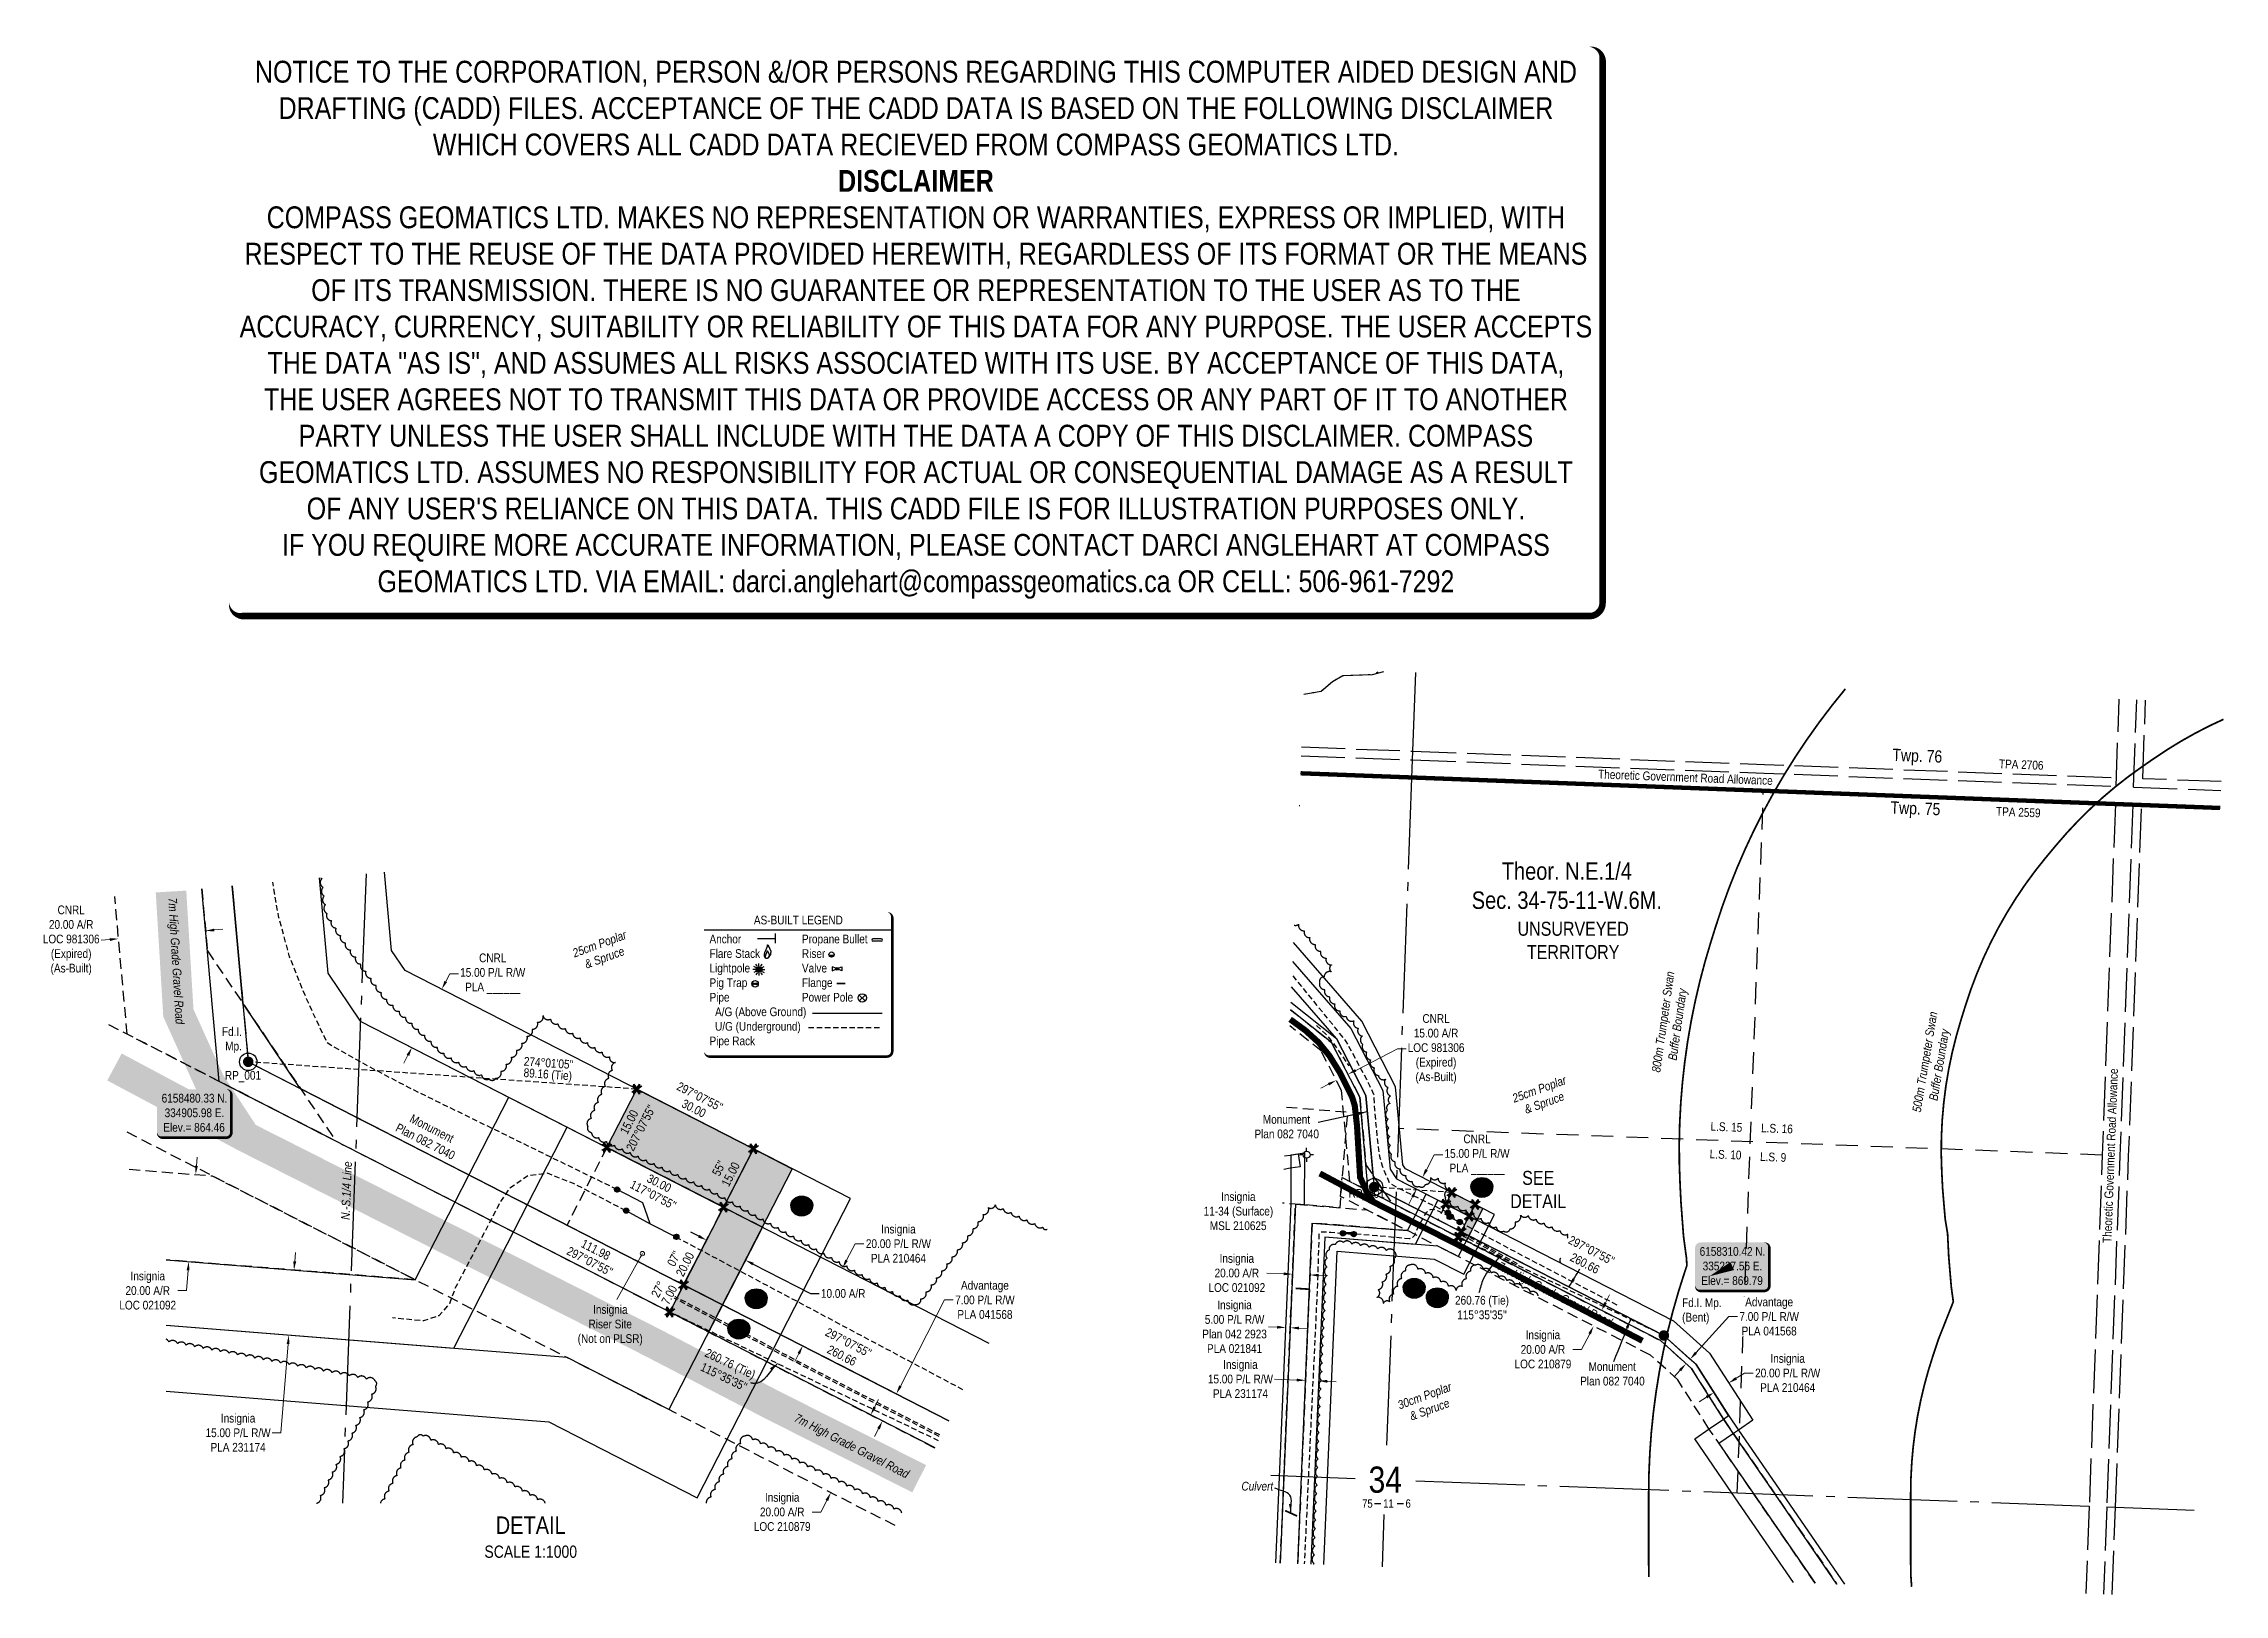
# Model space of a CAD drawing. Extents: x 333383 to 335879, y 6158014 to 6159789.
import ezdxf
from ezdxf.enums import TextEntityAlignment as Align

# ---------------------------------------------------------------- set-up
doc = ezdxf.new("R2010")
doc.units = 0
doc.header["$LTSCALE"] = 5
doc.header["$PDSIZE"] = 0.5
for name, pattern in [('0', [1, 1, 0]), ('CENTERLINEX3', [5, 2.5, -1, 0.5, -1]), ('DASHDOT2', [12.7, 6.35, -3.175, 0, -3.175]), ('foc-ACCESSROAD', [3.75, 2.5, -1.25]), ('foc-LSD', [8, 5, -3]), ('foc-MONUMENT-BDYS', [6, 4, -2]), ('foc-QUARTERLINE', [33, 25, -3, 2, -3]), ('foc-TIELINE', [1.875, 1.25, -0.625]), ('foc-UNSURVEYED', [12.5, 10, -2.5]), ('foc-WHEELTRACKS', [2, 0.4, -1.6]), ('POWERLINE5', [7.8, 2.4, -0.6, 0.6, -0.6, 0.6, -0.6, 2.4]), ('UG_PIPE', [1.875, 1.25, -0.625])]:
    doc.linetypes.add(name, pattern=pattern)
doc.layers.get('Defpoints').update_dxf_attribs({"color": 9})
for name, color, linetype in [('10', 1, 'Continuous'), ('35', 37, 'Continuous'), ('9', 3, 'Continuous'), ('AS-PIPE-UG', 44, 'UG_PIPE'), ('AS-POWER-EXISTING', 72, 'POWERLINE5'), ('AS-ROADS', 254, 'Continuous'), ('AS-SYMBOL', 7, 'Continuous'), ('AS-WILDLIFE', 131, 'DASHDOT2'), ('C-AR', 13, 'foc-ACCESSROAD'), ('C-RW', 13, 'Continuous'), ('C-SYMBOL', 7, 'Continuous'), ('CG-NOTES', 7, 'Continuous'), ('D-TXT', 6, 'Continuous'), ('DETAIL-T', 7, 'Continuous'), ('F-AR', 190, 'foc-ACCESSROAD'), ('F-RW', 190, 'Continuous'), ('F-WS', 190, 'foc-ACCESSROAD'), ('F-WS-S', 8, 'Continuous'), ('L-BD', 7, 'Continuous'), ('L-MON', 1, 'Continuous'), ('L-MON-PLAN', 7, 'foc-MONUMENT-BDYS'), ('L-MON-T', 1, 'Continuous'), ('L-QSEC', 8, 'foc-QUARTERLINE'), ('L-ROAD-T', 7, 'Continuous'), ('L-SECLBL', 7, 'Continuous'), ('L-SECTION-LSD', 7, 'foc-LSD'), ('L-TIE', 7, 'foc-TIELINE'), ('L-UNS-T', 3, 'Continuous'), ('L-USEC', 7, 'foc-UNSURVEYED'), ('P-CROSSINGS', 250, 'Continuous'), ('P-PROPOSED', 10, 'Continuous'), ('P-PROPOSED-H', 21, 'Continuous'), ('P-TXT', 4, 'Continuous'), ('T-BUSH', 110, '0'), ('T-BUSH-T', 110, 'Continuous'), ('T-SLOPE', 48, 'Continuous'), ('T-WATER-P3', 160, 'foc-WHEELTRACKS')]:
    doc.layers.add(name, color=color, linetype=linetype)
for name, color, linetype, lineweight in [('AS-GENERAL', 48, 'Continuous', 18), ('C-AR-T', 13, 'Continuous', 9), ('C-RW-T', 13, 'Continuous', 9), ('F-AR-T', 190, 'Continuous', 9), ('F-RW-T', 190, 'Continuous', 9), ('F-WS-T', 190, 'Continuous', 9), ('T-TEXT', 48, 'Continuous', 18)]:
    doc.layers.add(name, color=color, linetype=linetype, lineweight=lineweight)
doc.layers.add('AS-PIPE-AG', color=7, linetype='Continuous', true_color=0x7d00fa)
doc.layers.add('AS-TRAPPER BOUNDARY', color=7, linetype='CENTERLINEX3', true_color=0xb85c00, transparency=0.6)
doc.layers.add('DISCLAIMER', color=7, linetype='Continuous', plot=False)
doc.styles.add('100L', font='ARIALN.TTF', dxfattribs={"height": 11})
doc.styles.add('175L', font='ARIALN.TTF', dxfattribs={"height": 20})
doc.styles.add('80', font='ARIALN.TTF', dxfattribs={"height": 10})
doc.styles.add('80CG', font='ARIALN.TTF', dxfattribs={"height": 10})
doc.styles.add('80L', font='ARIALN.TTF', dxfattribs={"height": 10})
doc.styles.add('80LS', font='ARIALNI.TTF', dxfattribs={"height": 10})
doc.styles.add('Crossing', font='ARIALN.TTF', dxfattribs={"height": 10})
doc.styles.add('foc-LtypeFont', font='ARIALN.TTF', dxfattribs={"height": 7.35})
doc.styles.add('SIMPLEX', font='ARIALN.TTF')
doc.linetypes.add('foc-TOPO-flowdirection-NOLINE', pattern='A,0,[">",foc-LtypeFont,S=0.3,R=0,X=0,Y=-0.945],-20,[">",foc-LtypeFont,S=0.3,R=0,X=0,Y=-0.945],0', length=20)
doc.dimstyles.new('Compass 5 000', dxfattribs={"dimscale": 5, "dimtxt": 9, "dimasz": 2, "dimexe": 0.2, "dimexo": 0.0625, "dimgap": 0.5, "dimtad": 0, "dimtih": 1, "dimtoh": 1, "dimzin": 0, "dimdsep": 46, "dimtxsty": '80CG', "dimcen": 0.1, "dimse1": 1, "dimse2": 1, "dimclrd": 256, "dimclrt": 256, "dimaunit": 1, "dimadec": 4, "dimazin": 0, "dimtfac": 0.06, "dimtofl": 0, "dimtmove": 0, "dimatfit": 1, "dimfxl": 0.2, "dimtolj": 1, "dimtzin": 0, "dimlwd": -1, "dimarcsym": 0})

msp = doc.modelspace()

# ---------------------------------------------------------------- texts
at = {"layer": '35', "color": 3, "style": '80'}
for p in [(333590.897, 6158603.02), (334876.928, 6158467.747)]:
    msp.add_attdef('RP_001', p, 'RP', height=9.998, dxfattribs=at)
at = {"layer": 'AS-TRAPPER BOUNDARY', "char_height": 10, "attachment_point": 1, "rotation": 357.837956, "style": '80L'}
for s, insert in [('TPA 2706', (335621.421, 6158969.764)), ('TPA 2559', (335618.071, 6158915.25))]:
    msp.add_mtext_dynamic_manual_height_columns(s, width=50.57067, gutter_width=50, heights=[0], dxfattribs=dict(at, insert=insert))
at = {"layer": 'AS-WILDLIFE', "char_height": 9.99806, "attachment_point": 1, "style": '80L'}
for s, insert, rotation in [('\\pi0.47624;{\\fArial Narrow|b0|i1|c0|p34;800m Trumpeter Swan \\P\\pi16.67023;Buffer Boundary}', (335223.534, 6158611.849), 81.912861), ('\\pi0.44896;{\\fArial Narrow|b0|i1|c0|p34;500m Trumpeter Swan \\P\\pi16.67023;Buffer Boundary}', (335521.701, 6158566.36), 80.508572)]:
    msp.add_mtext_dynamic_manual_height_columns(s, width=116.31207, gutter_width=50, heights=[0], dxfattribs=dict(at, insert=insert, rotation=rotation))
at = {"layer": 'D-TXT', "color": 3, "style": '80L'}
msp.add_text('Twp. 76', height=13.9973, rotation=357.83784, dxfattribs=at).set_placement((335498.991, 6158968.086))
at = {"layer": 'D-TXT', "color": 3, "insert": (335497.395, 6158921.803), "char_height": 13.9973, "attachment_point": 1, "rotation": 357.83784, "style": '80L'}
msp.add_mtext_dynamic_manual_height_columns('Twp. 75', width=56.52199, gutter_width=47.5, heights=[0], dxfattribs=at)
at = {"layer": 'DETAIL-T', "color": 3, "insert": (333940.93, 6158079.164), "char_height": 19.99606, "width": 223.81394, "attachment_point": 5, "style": '80CG'}
msp.add_mtext('DETAIL \\P{\\H0.7x;SCALE 1:1000}', dxfattribs=at)
at = {"layer": 'F-WS', "insert": (334706.864, 6158474.167), "char_height": 10, "attachment_point": 1, "style": '80L'}
msp.add_mtext_dynamic_manual_height_columns('\\pi24.0585;Insignia\\P\\pi4.17105;11-34 (Surface)\\P\\pi11.18674;MSL 210625', width=86.00921, gutter_width=50, heights=[0], dxfattribs=at)
at = {"layer": 'F-WS-T', "insert": (333994.261, 6158344.926), "char_height": 9.99803, "attachment_point": 1, "style": '80L'}
msp.add_mtext_dynamic_manual_height_columns('\\pi17.99325;Insignia\\P\\pi12.80328;Riser Site\\P\\pi0.3944;(Not on PLSR)', width=73.87126, gutter_width=50, heights=[0], dxfattribs=at)
at = {"layer": 'L-BD', "style": '80L'}
for s, height, rotation, p in [('89.16 (Tie)', 9.99803, 355.9819, (333960.383, 6158608.01)), ("274°01'05''", 9.99803, 355.9819, (333961.381, 6158622.222)), ("297°07'55''", 9.99803, 332.8683, (334134.451, 6158583.553)), ('15.00', 9.998, 62.8683, (334053.524, 6158554.603)), ("207°07'55''", 9.99803, 62.8683, (334066.87, 6158547.764)), ('30.00', 9.998, 332.8683, (334127.612, 6158570.206)), ("55''", 9.998, 62.8683, (334156.306, 6158501.576)), ("117°07'55''", 9.99803, 332.8683, (334081.077, 6158471.141)), ('30.00', 9.998, 332.8683, (334087.916, 6158484.488)), ('15.00', 9.998, 62.8683, (334169.653, 6158494.736)), ("297°07'55''", 9.99803, 332.8683, (334008.53, 6158395.049)), ('111.98', 9.998, 332.8683, (334015.369, 6158408.396)), ("07''", 9.998, 62.8683, (334104.82, 6158398.149)), ('20.00', 9.998, 62.8683, (334117.5, 6158391.651)), ('27°', 9.998, 62.8683, (334086.855, 6158363.09))]:
    msp.add_text(s, height=height, rotation=rotation, dxfattribs=at).set_placement(p, align=Align.MIDDLE)
at = {"layer": 'L-BD', "insert": (335029.562, 6158355.462), "char_height": 9.99803, "width": 61.15889, "attachment_point": 2, "style": '80L'}
msp.add_mtext("260.76 (Tie)\\P115°35'35'' ", dxfattribs=at)
at = {"layer": 'L-BD', "insert": (334171.349, 6158282.356), "char_height": 9.99803, "width": 61.15889, "attachment_point": 2, "rotation": 334.406321, "style": '80L'}
msp.add_mtext("260.76 (Tie)\\P115°35'35'' ", dxfattribs=at)
at = {"layer": 'L-MON-T', "attachment_point": 1, "style": '80L'}
for s, width, insert, char_height in [('\\pi1.06592;Fd.I. \\P\\pi4.78275;Mp.', 22.04386, (333586.468, 6158663.111), 9.99794), ('Fd.I. Mp.\\P(Bent)', 44.32877, (335258.588, 6158352.746), 9.9979), ('\\pi10.11663;Monument \\P\\pi0.49711;Plan 082 7040', 73.42879, (335141.4, 6158279.56), 9.99803)]:
    msp.add_mtext_dynamic_manual_height_columns(s, width=width, gutter_width=50, heights=[0], dxfattribs=dict(at, insert=insert, char_height=char_height))
at = {"layer": 'L-MON-T', "insert": (333796.99, 6158568.595), "char_height": 9.99803, "attachment_point": 1, "rotation": 332.86835, "style": '80L'}
msp.add_mtext_dynamic_manual_height_columns('\\pi10.11663;Monument \\P\\pi0.49711;Plan 082 7040', width=73.42879, gutter_width=50, heights=[0], dxfattribs=at)
at = {"layer": 'L-QSEC', "insert": (333723.844, 6158442.804), "char_height": 9.99803, "attachment_point": 1, "rotation": 87.853969, "style": '80L'}
msp.add_mtext_dynamic_manual_height_columns('{\\fArial Narrow|b0|i1|c0|p34;N.-S.1/4 Line}', width=72.51176, gutter_width=49.99, heights=[0], dxfattribs=at)
at = {"layer": 'L-ROAD-T', "style": '80L'}
msp.add_text('Theoretic Government Road Allowance', height=9.99806, rotation=357.83784, dxfattribs=at).set_placement((335262.371, 6158949.214), align=Align.MIDDLE_CENTER)
at = {"layer": 'T-BUSH-T', "char_height": 9.99803, "attachment_point": 2, "rotation": 20, "style": '80LS'}
for s, insert, width in [('25cm Poplar \\P& Spruce', (334017.919, 6158763.223), 112.11168), ('25cm Poplar \\P& Spruce', (335093.361, 6158596.974), 112.11168), ('30cm Poplar \\P& Spruce', (334962.173, 6158245.759), 65.39408)]:
    msp.add_mtext(s, dxfattribs=dict(at, insert=insert, width=width))
at = {"layer": 'T-TEXT', "char_height": 9.99803, "attachment_point": 1, "style": '80L'}
for insert, rotation in [((333535.957, 6158811.707), 273.458634), ((334246.086, 6158221.256), 332.862634)]:
    msp.add_mtext_dynamic_manual_height_columns('{\\fArial Narrow|b0|i1|c0|p34;7m High Grade Gravel Road}', width=145.8367, gutter_width=50, heights=[0], dxfattribs=dict(at, insert=insert, rotation=rotation))
at = {"layer": 'T-TEXT', "insert": (334754.328, 6158142.585), "char_height": 9.99803, "attachment_point": 1, "style": '80L'}
msp.add_mtext_dynamic_manual_height_columns('{\\fArial Narrow|b0|i1|c0|p34;Culvert}', width=6.95571, gutter_width=50, heights=[0], dxfattribs=at)

# ---------------------------------------------------------------- blocks, each defined once
blk = doc.blocks.new('as-built legend')
h = blk.add_hatch(color=13)
h.dxf.hatch_style = 1
edge = h.paths.add_edge_path()
edge.add_arc((-47.7, -0.3), 3.41, 0, 360)
blk.add_hatch(color=13).paths.add_polyline_path([(38.3, 16.1), (32.5, 16.1, 0.774597)])
at = {"layer": 'AS-SYMBOL'}
h = blk.add_hatch(color=13, dxfattribs=at)
h.dxf.hatch_style = 1
h.paths.add_polyline_path([(-52.7, -16.7, 1), (-54.9, -16.7, 1)])
h = blk.add_hatch(color=13, dxfattribs=at)
h.dxf.hatch_style = 1
h.paths.add_polyline_path([(-51.7, -16.7, 1), (-49.4, -16.7, 1)])
at = {"color": 1}
blk.add_line((-110.3, 45.3), (104.8, 45.3), dxfattribs=at)
at = {"color": 13}
for p, q in [((92.3, 34.7), (82.7, 34.7)), ((92.3, 32.3), (82.7, 32.3)), ((-51.4, 1.9), (-53.7, 3.1)), ((-49.8, 3.4), (-51.1, 5.7)), ((-47.7, 4), (-47.7, 6.6)), ((-45.5, 3.4), (-44.2, 5.7)), ((-44, 1.9), (-41.7, 3.1)), ((32.5, 16.1), (38.3, 16.1)), ((36.2, 2.8), (36.2, -1.6)), ((40.3, 1.2), (36.2, 2.8)), ((43.1, 1.2), (47.2, 2.8)), ((47.2, 2.8), (47.2, -1.6)), ((-52, -0.3), (-54.6, -0.3)), ((-51.4, -2.5), (-53.7, -3.8)), ((-49.8, -4), (-51.1, -6.3)), ((-47.7, -4.6), (-47.7, -7.2)), ((-45.5, -4), (-44.2, -6.3)), ((-44, -2.5), (-41.7, -3.8)), ((-43.4, -0.3), (-40.8, -0.3)), ((36.2, -1.6), (40.3, 0)), ((47.2, -1.6), (43.1, 0))]:
    blk.add_line(p, q, dxfattribs=at)
at = {"color": 1, "flags": 128}
blk.add_lwpolyline([(-104.3, -99.9, 3, 3, 0), (98.8, -99.9, 3, 3, 0.414214), (104.8, -93.9, 3, 3, 0), (104.8, 59.3, 3, 0, 0.414214), (98.8, 65.3, 0, 0, 0), (-104.3, 65.3, 0, 0, 0.414214), (-110.3, 59.3, 0, 0, 0), (-110.3, -93.9, 0, 3, 0.414214)], format="xyseb", close=True, dxfattribs=at)
at = {"color": 13, "flags": 128}
for points in [[(-37.6, 12.7), (-37.8, 12.6), (-38, 12.5), (-38.2, 12.4), (-38.5, 12.4), (-38.7, 12.4), (-38.9, 12.3), (-39.1, 12.4), (-39.4, 12.4), (-39.6, 12.4), (-39.8, 12.5), (-39.9, 12.6), (-40.1, 12.7), (-40.3, 12.9), (-40.4, 13.1), (-40.6, 13.3), (-40.7, 13.5), (-40.8, 13.7), (-41, 14), (-41.1, 14.3), (-41.2, 14.6), (-41.3, 15), (-41.3, 15.4), (-41.4, 15.8), (-41.4, 16.2), (-41.4, 16.6), (-41.3, 17.1), (-41.3, 17.6), (-41.2, 18.1), (-41.1, 18.6), (-40.9, 19.1), (-40.8, 19.6), (-40.6, 20), (-40.5, 20.4), (-40.3, 20.8), (-40.2, 21.2), (-40, 21.6), (-39.8, 22), (-39.6, 22.3), (-39.5, 22.7), (-39.3, 23), (-39.1, 23.4), (-39, 23.8), (-38.8, 24.1), (-38.6, 24.5), (-38.5, 24.9), (-38.4, 25.3), (-38.2, 25.7), (-38.1, 26.1), (-38.1, 26.4), (-38, 26.8), (-38, 27.1), (-37.9, 27.4), (-37.9, 27.7), (-37.9, 27.8), (-37.8, 28), (-37.8, 28), (-37.7, 28), (-37.6, 27.9), (-37.5, 27.7), (-37.3, 27.5), (-37.2, 27.3), (-37.1, 27), (-36.9, 26.7), (-36.8, 26.5), (-36.7, 26.2), (-36.6, 25.9), (-36.5, 25.7), (-36.3, 25.4), (-36.2, 25.2), (-36.1, 25), (-36, 24.7), (-35.8, 24.4), (-35.7, 24.2), (-35.5, 23.9), (-35.4, 23.6), (-35.2, 23.3), (-35.1, 23), (-34.9, 22.8), (-34.8, 22.5), (-34.7, 22.2), (-34.6, 22), (-34.4, 21.8), (-34.4, 21.5), (-34.3, 21.3), (-34.2, 21.1), (-34.2, 20.9), (-34.1, 20.7), (-34.1, 20.5), (-34.1, 20.3), (-34.1, 20.1), (-34.1, 19.9), (-34.2, 19.7), (-34.2, 19.5), (-34.2, 19.3), (-34.2, 19.1), (-34.3, 18.9), (-34.3, 18.6), (-34.3, 18.4), (-34.3, 18.2), (-34.4, 17.9), (-34.4, 17.7), (-34.4, 17.4), (-34.5, 17.2), (-34.5, 17), (-34.6, 16.7), (-34.7, 16.5), (-34.8, 16.3), (-35, 16.1), (-35.1, 15.8), (-35.2, 15.6), (-35.4, 15.4), (-35.5, 15.2), (-35.6, 15.1), (-35.7, 14.9), (-35.9, 14.7), (-36, 14.5), (-36.1, 14.4), (-36.2, 14.2), (-36.3, 14.1), (-36.4, 13.9), (-36.5, 13.7), (-36.7, 13.6), (-36.8, 13.4), (-36.9, 13.2), (-37.1, 13.1), (-37.2, 12.9), (-37.4, 12.8)], [(-38, 12.5), (-38.2, 12.5), (-38.3, 12.4), (-38.4, 12.4), (-38.5, 12.4), (-38.7, 12.4), (-38.8, 12.4), (-38.9, 12.4), (-39, 12.4), (-39.2, 12.4), (-39.3, 12.4), (-39.4, 12.5), (-39.5, 12.6), (-39.5, 12.7), (-39.6, 12.8), (-39.7, 12.9), (-39.8, 13), (-39.9, 13.1), (-39.9, 13.3), (-40, 13.4), (-40.1, 13.6), (-40.1, 13.8), (-40.1, 14), (-40.2, 14.3), (-40.2, 14.5), (-40.2, 14.8), (-40.1, 15), (-40.1, 15.3), (-40, 15.6), (-40, 15.9), (-39.9, 16.1), (-39.8, 16.4), (-39.8, 16.7), (-39.7, 16.9), (-39.6, 17.1), (-39.5, 17.3), (-39.4, 17.5), (-39.3, 17.7), (-39.2, 17.9), (-39.1, 18.1), (-39, 18.3), (-38.9, 18.5), (-38.8, 18.7), (-38.7, 19), (-38.6, 19.2), (-38.5, 19.4), (-38.5, 19.6), (-38.4, 19.8), (-38.4, 20), (-38.3, 20.2), (-38.3, 20.4), (-38.3, 20.6), (-38.2, 20.8), (-38.2, 20.9), (-38.2, 21), (-38.2, 21.1), (-38.1, 21.1), (-38.1, 21.1), (-38, 21.1), (-38, 21), (-37.9, 20.9), (-37.8, 20.7), (-37.8, 20.6), (-37.7, 20.4), (-37.6, 20.3), (-37.5, 20.1), (-37.5, 20), (-37.4, 19.8), (-37.3, 19.7), (-37.3, 19.6), (-37.2, 19.4), (-37.1, 19.3), (-37.1, 19.1), (-37, 19), (-36.9, 18.8), (-36.8, 18.7), (-36.7, 18.5), (-36.6, 18.3), (-36.6, 18.2), (-36.5, 18), (-36.4, 17.9), (-36.3, 17.8), (-36.3, 17.6), (-36.2, 17.5), (-36.2, 17.4), (-36.2, 17.3), (-36.1, 17.1), (-36.1, 17), (-36.1, 16.9), (-36.1, 16.8), (-36.1, 16.7), (-36.1, 16.6), (-36.1, 16.5), (-36.1, 16.4), (-36.2, 16.2), (-36.2, 16.1), (-36.2, 16), (-36.2, 15.9), (-36.2, 15.7), (-36.2, 15.6), (-36.2, 15.5), (-36.2, 15.3), (-36.3, 15.2), (-36.3, 15.1), (-36.3, 14.9), (-36.4, 14.8), (-36.4, 14.7), (-36.5, 14.6), (-36.6, 14.4), (-36.7, 14.3), (-36.7, 14.2), (-36.8, 14.1), (-36.9, 14), (-36.9, 13.9), (-37, 13.8), (-37.1, 13.7), (-37.1, 13.6), (-37.2, 13.5), (-37.3, 13.4), (-37.3, 13.3), (-37.4, 13.2), (-37.5, 13.1), (-37.5, 13), (-37.6, 12.9), (-37.7, 12.9), (-37.8, 12.8), (-37.8, 12.7), (-37.9, 12.6)]]:
    blk.add_lwpolyline(points, close=True, dxfattribs=at)
at = {"color": 13, "const_width": 2, "flags": 128}
blk.add_lwpolyline([(41.3, -16.2), (46.3, -16.2), (51.3, -16.2)], dxfattribs=at)
at = {"color": 13}
for centre, radius in [((-47.7, -0.3), 3.41), ((35.4, 16.9), 3), ((41.7, 0.6), 1.56), ((41.7, 0.6), 0.55)]:
    blk.add_circle(centre, radius, dxfattribs=at)
for centre, start, end in [((82.7, 33.5), 90, 270), ((92.3, 33.5), 270, 90)]:
    blk.add_arc(centre, 1.2, start, end, dxfattribs=at)
at = {"layer": 'AS-PIPE-AG', "flags": 128}
blk.add_lwpolyline([(13.4, -50.2), (93.4, -50.2)], dxfattribs=at)
at = {"layer": 'AS-PIPE-UG', "flags": 128}
blk.add_lwpolyline([(9, -66.5), (93.3, -66.5)], dxfattribs=at)
at = {"layer": 'AS-POWER-EXISTING', "linetype": 'Continuous'}
for p, q in [((74, -36.2), (67.1, -29.5)), ((67.1, -36.2), (74, -29.5))]:
    blk.add_line(p, q, dxfattribs=at)
blk.add_circle((70.5, -32.8), 4.8, dxfattribs=at)
at = {"layer": 'AS-SYMBOL', "color": 72}
blk.add_line((-28.9, 29.9), (-28.9, 40.9), dxfattribs=at)
at = {"layer": 'AS-SYMBOL', "color": 72, "flags": 128}
blk.add_lwpolyline([(-49.5, 35.4), (-28.9, 35.4)], dxfattribs=at)
at = {"layer": 'AS-SYMBOL', "color": 13}
for centre, radius in [((-52.2, -16.7), 3.75), ((-53.8, -16.7), 1.12), ((-50.5, -16.7), 1.12)]:
    blk.add_circle(centre, radius, dxfattribs=at)
at = {"insert": (-60.3, 61.4), "char_height": 10, "attachment_point": 1, "style": '80L'}
blk.add_mtext_dynamic_manual_height_columns('\\pi6.80782;AS-BUILT LEGEND', width=114.83, gutter_width=45, heights=[0], dxfattribs=at)
at = {"layer": 'CG-NOTES', "char_height": 10, "attachment_point": 1, "style": '80L'}
for s, insert, width in [('Anchor\\PFlare Stack\\PLightpole\\PPig Trap\\PPipe\\P  A/G (Above Ground)\\P  U/G (Underground)\\PPipe Rack', (-104.3, 39.7), 110.209), ('Propane Bullet\\PRiser\\PValve\\PFlange\\PPower Pole', (1.5, 39.7), 85.182)]:
    blk.add_mtext(s, dxfattribs=dict(at, insert=insert, width=width))
blk = doc.blocks.new('RISER')
h = blk.add_hatch(color=255)
h.dxf.hatch_style = 1
edge = h.paths.add_edge_path()
edge.add_arc((0, 0), 0.7, 0, 360)
blk.add_hatch(color=13).paths.add_polyline_path([(0.58, -0.15), (-0.58, -0.15, 0.774597)])
at = {"color": 13}
blk.add_line((-0.58, -0.15), (0.58, -0.15), dxfattribs=at)
blk.add_circle((0, 0), 0.6, dxfattribs=at)
blk = doc.blocks.new('fdia')
at = {"color": 255, "const_width": 1}
blk.add_lwpolyline([(-0.5, 0, 1), (0.5, 0, 1)], format="xyb", close=True, dxfattribs=at)
blk = doc.blocks.new('Fdiaa')
blk.add_blockref('fdia', (0, 0))
blk = doc.blocks.new('fdib')
at = {"color": 1, "const_width": 1.6}
blk.add_lwpolyline([(-0.4, 0, 1), (0.4, 0, 1)], format="xyb", close=True, dxfattribs=at)
at = {"color": 1}
blk.add_circle((0, 0), 0.8, dxfattribs=at)
blk = doc.blocks.new('Fdibb')
blk.add_blockref('fdib', (0, 0))
blk = doc.blocks.new('fdicc')
for name in ['Fdibb', 'Fdiaa']:
    blk.add_blockref(name, (0, 0))
blk = doc.blocks.new('FDI')
blk.add_blockref('fdicc', (0, 0))
blk = doc.blocks.new('L-SECLBL')
at = {"layer": '9', "color": 7}
for p, q in [((-5.1, -27.8), (-12.3, -27.8)), ((20.7, -27.8), (13.5, -27.8))]:
    blk.add_line(p, q, dxfattribs=at)
at = {"layer": '10', "color": 2, "style": 'SIMPLEX'}
blk.add_attdef('SEC', text='', height=30, dxfattribs=at).set_placement((0, 0), align=Align.MIDDLE)
at = {"layer": '10', "color": 5, "style": '80L'}
blk.add_attdef('TWP', text='', height=9.5, dxfattribs=at).set_placement((-14.4, -27.4), align=Align.MIDDLE_RIGHT)
blk.add_attdef('RGE', text='', height=9.5, dxfattribs=at).set_placement((3.6, -27.4), align=Align.MIDDLE_CENTER)
blk.add_attdef('MER', text='', height=9.5, dxfattribs=at).set_placement((23.2, -27.4), align=Align.MIDDLE_LEFT)
blk = doc.blocks.new('*D370')
at = {"layer": 'Defpoints', "color": 0, "transparency": 16777216}
for p in [(335141.6, 6158351.5), (335166.4, 6158338.8), (335132.5, 6158333.7)]:
    blk.add_point(p, dxfattribs=at)
at = {"layer": 'F-AR-T', "transparency": 16777216}
for p, q in [((335171, 6158347.7), (335175.6, 6158356.6)), ((335152.8, 6158312.1), (335143.6, 6158294.1)), ((335143.6, 6158294.1), (335133.6, 6158294.1))]:
    blk.add_line(p, q, dxfattribs=at)
for points in [[(335169.5, 6158348.4), (335172.5, 6158346.9), (335166.4, 6158338.8)], [(335151.3, 6158312.8), (335154.2, 6158311.3), (335157.3, 6158321)]]:
    blk.add_solid(points, dxfattribs=at)
at = {"layer": 'F-AR-T', "transparency": 16777216, "insert": (335099.3, 6158294.1), "char_height": 10, "attachment_point": 5, "style": '80CG'}
blk.add_mtext('\\A1;Insignia\\P20.00 A/R\\PLOC 210879', dxfattribs=at)
blk = doc.blocks.new('*D371')
at = {"layer": 'Defpoints', "color": 0, "transparency": 16777216}
for p in [(334810.1, 6158319), (334803.8, 6158287.5), (334808.8, 6158287.3)]:
    blk.add_point(p, dxfattribs=at)
at = {"layer": 'F-RW-T', "transparency": 16777216}
for p, q in [((334795.1, 6158319.6), (334785.1, 6158320.1)), ((334820.1, 6158318.6), (334830.1, 6158318.2))]:
    blk.add_line(p, q, dxfattribs=at)
for points in [[(334795.2, 6158321.3), (334795.1, 6158318), (334805.1, 6158319.2)], [(334820.2, 6158320.2), (334820, 6158316.9), (334810.1, 6158319)]]:
    blk.add_solid(points, dxfattribs=at)
at = {"layer": 'F-RW-T', "transparency": 16777216, "insert": (334746.4, 6158320.1), "char_height": 10, "attachment_point": 5, "style": '80CG'}
blk.add_mtext('\\A1;Insignia\\P5.00 P/L R/W\\PPlan 042 2923\\PPLA 021841', dxfattribs=at)
blk = doc.blocks.new('*D372')
at = {"layer": 'Defpoints', "color": 0, "transparency": 16777216}
for p in [(334832.7, 6158379.5), (334811.7, 6158357.2), (334831.7, 6158356.3)]:
    blk.add_point(p, dxfattribs=at)
at = {"layer": 'F-WS-T', "transparency": 16777216}
for p, q in [((334802.7, 6158380.8), (334783.3, 6158381.6)), ((334842.7, 6158379.1), (334852.7, 6158378.7))]:
    blk.add_line(p, q, dxfattribs=at)
for points in [[(334802.8, 6158382.4), (334802.6, 6158379.1), (334812.7, 6158380.3)], [(334842.7, 6158380.7), (334842.6, 6158377.4), (334832.7, 6158379.5)]]:
    blk.add_solid(points, dxfattribs=at)
at = {"layer": 'F-WS-T', "transparency": 16777216, "insert": (334749, 6158381.6), "char_height": 10, "attachment_point": 5, "style": '80CG'}
blk.add_mtext('\\A1;Insignia\\P20.00 A/R\\PLOC 021092', dxfattribs=at)
blk = doc.blocks.new('*D375')
at = {"layer": 'Defpoints', "color": 0, "transparency": 16777216}
for p in [(335293.2, 6158247.5), (335294.9, 6158244.8), (335310.2, 6158258.4)]:
    blk.add_point(p, dxfattribs=at)
at = {"layer": 'F-RW-T', "transparency": 16777216}
for p, q in [((335320.4, 6158261.1), (335329.8, 6158267.1)), ((335329.8, 6158267.1), (335339.8, 6158267.1)), ((335286.5, 6158239.5), (335278, 6158234.1))]:
    blk.add_line(p, q, dxfattribs=at)
for points in [[(335319.5, 6158262.5), (335321.3, 6158259.6), (335312, 6158255.7)], [(335285.6, 6158240.9), (335287.4, 6158238), (335294.9, 6158244.8)]]:
    blk.add_solid(points, dxfattribs=at)
at = {"layer": 'F-RW-T', "transparency": 16777216, "insert": (335379.4, 6158267.1), "char_height": 10, "attachment_point": 5, "style": '80CG'}
blk.add_mtext('\\A1;Insignia\\P20.00 P/L R/W\\PPLA 210464', dxfattribs=at)
blk = doc.blocks.new('*D376')
at = {"layer": 'Defpoints', "color": 0, "transparency": 16777216}
for p in [(335262, 6158278.7), (335263, 6158277.8), (335266.7, 6158283.8)]:
    blk.add_point(p, dxfattribs=at)
at = {"layer": 'F-RW-T', "transparency": 16777216}
for p, q in [((335274.4, 6158290.3), (335311.9, 6158331.8)), ((335311.9, 6158331.8), (335321.9, 6158331.8)), ((335256.3, 6158270.4), (335249.6, 6158262.9))]:
    blk.add_line(p, q, dxfattribs=at)
for points in [[(335273.2, 6158291.5), (335275.6, 6158289.2), (335267.7, 6158282.9)], [(335255.1, 6158271.5), (335257.5, 6158269.2), (335263, 6158277.8)]]:
    blk.add_solid(points, dxfattribs=at)
at = {"layer": 'F-RW-T', "transparency": 16777216, "insert": (335358.2, 6158331.8), "char_height": 10, "attachment_point": 5, "style": '80CG', "bg_fill": 3, "box_fill_scale": 1.1, "bg_fill_color": 256, "bg_fill_true_color": 13158600, "bg_fill_transparency": 0}
blk.add_mtext('\\A1;Advantage\\P7.00 P/L R/W\\PPLA 041568', dxfattribs=at)
blk = doc.blocks.new('Gabd')
for p, q in [((-0.81, 0), (-1.62, 0)), ((0, 0.81), (0, 1.62)), ((1.62, 0), (0.81, 0)), ((0, -0.81), (0, -1.62))]:
    blk.add_line(p, q)
blk.add_circle((0, 0), 0.8)
blk = doc.blocks.new('*D378')
at = {"layer": 'Defpoints', "color": 0, "transparency": 16777216}
for p in [(334842.6, 6158258.1), (334825.9, 6158217.8), (334840.8, 6158217.2)]:
    blk.add_point(p, dxfattribs=at)
at = {"layer": 'F-RW-T', "transparency": 16777216}
for p, q in [((334817.6, 6158259.1), (334792.2, 6158260.2)), ((334852.6, 6158257.6), (334862.5, 6158257.2))]:
    blk.add_line(p, q, dxfattribs=at)
for points in [[(334817.7, 6158260.8), (334817.5, 6158257.5), (334827.6, 6158258.7)], [(334852.6, 6158259.3), (334852.5, 6158256), (334842.6, 6158258.1)]]:
    blk.add_solid(points, dxfattribs=at)
at = {"layer": 'F-RW-T', "transparency": 16777216, "insert": (334753.1, 6158260.2), "char_height": 10, "attachment_point": 5, "style": '80CG'}
blk.add_mtext('\\A1;Insignia\\P15.00 P/L R/W\\PPLA 231174', dxfattribs=at)
blk = doc.blocks.new('TEMP')
h = blk.add_hatch(color=255)
h.dxf.hatch_style = 1
h.paths.add_polyline_path([(0, 0.25), (-0.67, 1.15), (-0.67, 0.67), (-1.15, 0.67), (-0.25, 0), (-1.15, -0.67), (-0.67, -0.67), (-0.67, -1.15), (0, -0.25), (0.67, -1.15), (0.67, -0.67), (1.15, -0.67), (0.25, 0), (1.15, 0.67), (0.67, 0.67), (0.67, 1.15)])
h.paths.add_polyline_path([(0.57, 0.85), (0.57, 0.57), (0.85, 0.57), (0.08, 0), (0.85, -0.57), (0.57, -0.57), (0.57, -0.85), (0, -0.08), (-0.57, -0.85), (-0.57, -0.57), (-0.85, -0.57), (-0.08, 0), (-0.85, 0.57), (-0.57, 0.57), (-0.57, 0.85), (0, 0.08)], flags=16)
h = blk.add_hatch(color=1)
h.dxf.hatch_style = 1
h.paths.add_polyline_path([(0, 0.08), (-0.57, 0.85), (-0.57, 0.57), (-0.85, 0.57), (-0.08, 0), (-0.85, -0.57), (-0.57, -0.57), (-0.57, -0.85), (0, -0.08), (0.57, -0.85), (0.57, -0.57), (0.85, -0.57), (0.08, 0), (0.85, 0.57), (0.57, 0.57), (0.57, 0.85)])
at = {"color": 1}
for p, q in [((-0.08, 0), (0.08, 0)), ((0, 0.08), (0, -0.08))]:
    blk.add_line(p, q, dxfattribs=at)
at = {"color": 255, "flags": 128}
blk.add_lwpolyline([(-0.25, 0), (-1.15, 0.67), (-0.67, 0.67), (-0.67, 1.15), (0, 0.25), (0.67, 1.15), (0.67, 0.67), (1.15, 0.67), (0.25, 0), (1.15, -0.67), (0.67, -0.67), (0.67, -1.15), (0, -0.25), (-0.67, -1.15), (-0.67, -0.67), (-1.15, -0.67)], close=True, dxfattribs=at)
at = {"color": 1, "flags": 128}
blk.add_lwpolyline([(-0.08, 0), (-0.85, 0.57), (-0.57, 0.57), (-0.57, 0.85), (0, 0.08), (0.57, 0.85), (0.57, 0.57), (0.85, 0.57), (0.08, 0), (0.85, -0.57), (0.57, -0.57), (0.57, -0.85), (0, -0.08), (-0.57, -0.85), (-0.57, -0.57), (-0.85, -0.57)], close=True, dxfattribs=at)
blk = doc.blocks.new('*U410')
h = blk.add_hatch(color=254)
edge = h.paths.add_edge_path()
edge.add_line((-36.5, -28.5), (36.5, -28.5))
edge.add_arc((36.5, -22.5), 6, 270, 360)
edge.add_line((42.5, -22.5), (42.5, 21))
edge.add_arc((36.5, 21), 6, 0, 90)
edge.add_line((36.5, 27), (-36.5, 27))
edge.add_arc((-36.5, 21), 6, 90, 180)
edge.add_line((-42.5, 21), (-42.5, -22.5))
edge.add_arc((-36.5, -22.5), 6, 180, 270)
at = {"color": 1, "flags": 128}
blk.add_lwpolyline([(-36.5, -28.5, 3, 3, 0), (36.5, -28.5, 3, 3, 0.414214), (42.5, -22.5, 3, 3, 0), (42.5, 21, 3, 0, 0.414214), (36.5, 27, 0, 0, 0), (-36.5, 27, 0, 0, 0.414214), (-42.5, 21, 0, 0, 0), (-42.5, -22.5, 0, 3, 0.414214)], format="xyseb", close=True, dxfattribs=at)
blk.add_lwpolyline([(-31.3, -17.3, 0, 10, 0), (0, 0, 5, 5, 0)], format="xyseb", dxfattribs=at)
at = {"color": 1, "style": '80'}
blk.add_attdef('ENTER_TEXT_001', (-36, -5), '', height=10, dxfattribs=at)
blk = doc.blocks.new('*D412')
at = {"layer": 'C-RW-T', "transparency": 16777216}
for p, q in [((334966, 6158499.9), (334974.8, 6158517.1)), ((334974.8, 6158517.1), (334984.8, 6158517.1)), ((334950, 6158468.8), (334945.5, 6158459.9))]:
    blk.add_line(p, q, dxfattribs=at)
for points in [[(334964.5, 6158500.7), (334967.5, 6158499.1), (334961.4, 6158491)], [(334948.6, 6158469.5), (334951.5, 6158468), (334954.6, 6158477.7)]]:
    blk.add_solid(points, dxfattribs=at)
at = {"layer": 'Defpoints', "color": 0, "transparency": 16777216}
for p in [(334961.4, 6158491), (334963.4, 6158490), (334956.6, 6158476.6)]:
    blk.add_point(p, dxfattribs=at)
at = {"layer": 'C-RW-T', "transparency": 16777216, "insert": (335023.9, 6158517.1), "char_height": 10, "attachment_point": 5, "style": '80CG'}
blk.add_mtext('\\A1;CNRL\\P15.00 P/L R/W\\PPLA ______', dxfattribs=at)
blk = doc.blocks.new('*D413')
at = {"layer": 'C-RW-T', "transparency": 16777216}
for p, q in [((333843.7, 6158715.5), (333848.3, 6158724.4)), ((333848.3, 6158724.4), (333858.3, 6158724.4)), ((333800.4, 6158630.9), (333795.8, 6158622))]:
    blk.add_line(p, q, dxfattribs=at)
for points in [[(333842.2, 6158716.2), (333845.2, 6158714.7), (333839.1, 6158706.6)], [(333798.9, 6158631.7), (333801.9, 6158630.2), (333804.9, 6158639.8)]]:
    blk.add_solid(points, dxfattribs=at)
at = {"layer": 'Defpoints', "color": 0, "transparency": 16777216}
for p in [(333839.1, 6158706.6), (333893.6, 6158678.6), (333859.4, 6158611.9)]:
    blk.add_point(p, dxfattribs=at)
at = {"layer": 'C-RW-T', "transparency": 16777216, "insert": (333897.4, 6158724.4), "char_height": 10, "attachment_point": 5, "style": '80CG'}
blk.add_mtext('\\A1;CNRL\\P15.00 P/L R/W\\PPLA ______', dxfattribs=at)
blk = doc.blocks.new('*D414')
at = {"layer": 'Defpoints', "color": 0, "transparency": 16777216}
for p in [(334329.9, 6158219.1), (334361.3, 6158203), (334315.7, 6158114.1)]:
    blk.add_point(p, dxfattribs=at)
at = {"layer": 'F-AR-T', "transparency": 16777216}
for p, q in [((334334.5, 6158228), (334339, 6158236.9)), ((334279.8, 6158121.3), (334273, 6158108)), ((334273, 6158108), (334263, 6158108))]:
    blk.add_line(p, q, dxfattribs=at)
for points in [[(334333, 6158228.8), (334336, 6158227.3), (334329.9, 6158219.1)], [(334278.3, 6158122), (334281.3, 6158120.5), (334284.3, 6158130.2)]]:
    blk.add_solid(points, dxfattribs=at)
at = {"layer": 'F-AR-T', "transparency": 16777216, "insert": (334228.7, 6158108), "char_height": 10, "attachment_point": 5, "style": '80CG'}
blk.add_mtext('\\A1;Insignia\\P20.00 A/R\\PLOC 210879', dxfattribs=at)
blk = doc.blocks.new('*U515')
h = blk.add_hatch(color=254)
edge = h.paths.add_edge_path()
edge.add_line((-36.5, -28.5), (36.5, -28.5))
edge.add_arc((36.5, -22.5), 6, 270, 360)
edge.add_line((42.5, -22.5), (42.5, 21))
edge.add_arc((36.5, 21), 6, 0, 90)
edge.add_line((36.5, 27), (-36.5, 27))
edge.add_arc((-36.5, 21), 6, 90, 180)
edge.add_line((-42.5, 21), (-42.5, -22.5))
edge.add_arc((-36.5, -22.5), 6, 180, 270)
at = {"color": 1, "flags": 128}
blk.add_lwpolyline([(-36.5, -28.5, 3, 3, 0), (36.5, -28.5, 3, 3, 0.414214), (42.5, -22.5, 3, 3, 0), (42.5, 21, 3, 0, 0.414214), (36.5, 27, 0, 0, 0), (-36.5, 27, 0, 0, 0.414214), (-42.5, 21, 0, 0, 0), (-42.5, -22.5, 0, 3, 0.414214)], format="xyseb", close=True, dxfattribs=at)
blk.add_lwpolyline([(-26, -11.7, 0, 10, 0), (0, 0, 5, 5, 0)], format="xyseb", dxfattribs=at)
at = {"color": 1, "style": '80'}
blk.add_attdef('ENTER_TEXT_001', (-36, -5), '', height=10, dxfattribs=at)
blk = doc.blocks.new('*D491')
at = {"layer": 'Defpoints', "color": 0, "transparency": 16777216}
for p in [(334140.4, 6158415.9), (334184.9, 6158393.1), (334186.6, 6158396.4)]:
    blk.add_point(p, dxfattribs=at)
at = {"layer": 'P-TXT', "transparency": 16777216}
for p, q in [((334133.2, 6158423.8), (334124.3, 6158428.4)), ((334195.5, 6158391.9), (334261.2, 6158358.2)), ((334261.2, 6158358.2), (334271.2, 6158358.2))]:
    blk.add_line(p, q, dxfattribs=at)
for points in [[(334134, 6158425.3), (334132.4, 6158422.3), (334142.1, 6158419.2)], [(334196.2, 6158393.4), (334194.7, 6158390.4), (334186.6, 6158396.4)]]:
    blk.add_solid(points, dxfattribs=at)
at = {"layer": 'P-TXT', "transparency": 16777216, "insert": (334298.5, 6158358.2), "char_height": 10, "attachment_point": 5, "style": '80CG'}
blk.add_mtext('\\A1;10.00 A/R', dxfattribs=at)
blk = doc.blocks.new('*D492')
at = {"layer": 'Defpoints', "color": 0, "transparency": 16777216}
for p in [(334297.8, 6158387.3), (334367.4, 6158351.6), (334321.8, 6158262.6)]:
    blk.add_point(p, dxfattribs=at)
at = {"layer": 'F-RW-T', "transparency": 16777216}
for p, q in [((334302.4, 6158396.2), (334312.1, 6158415.2)), ((334312.1, 6158415.2), (334322.1, 6158415.2)), ((334247.7, 6158289.4), (334243.1, 6158280.5))]:
    blk.add_line(p, q, dxfattribs=at)
for points in [[(334300.9, 6158396.9), (334303.8, 6158395.4), (334297.8, 6158387.3)], [(334246.2, 6158290.1), (334249.1, 6158288.6), (334252.2, 6158298.3)]]:
    blk.add_solid(points, dxfattribs=at)
at = {"layer": 'F-RW-T', "transparency": 16777216, "insert": (334361.7, 6158415.2), "char_height": 10, "attachment_point": 5, "style": '80CG'}
blk.add_mtext('\\A1;Insignia\\P20.00 P/L R/W\\PPLA 210464', dxfattribs=at)
blk = doc.blocks.new('*D493')
at = {"layer": 'Defpoints', "color": 0, "transparency": 16777216}
for p in [(334359.4, 6158243.3), (334388.1, 6158228.6), (334372.2, 6158197.5)]:
    blk.add_point(p, dxfattribs=at)
at = {"layer": 'F-RW-T', "transparency": 16777216}
for p, q in [((334364, 6158252.2), (334414.5, 6158350.8)), ((334414.5, 6158350.8), (334424.5, 6158350.8)), ((334338.9, 6158203.3), (334334.4, 6158194.4))]:
    blk.add_line(p, q, dxfattribs=at)
for points in [[(334362.5, 6158253), (334365.5, 6158251.5), (334359.4, 6158243.3)], [(334337.4, 6158204.1), (334340.4, 6158202.5), (334343.5, 6158212.2)]]:
    blk.add_solid(points, dxfattribs=at)
at = {"layer": 'F-RW-T', "transparency": 16777216, "insert": (334460.7, 6158350.8), "char_height": 10, "attachment_point": 5, "style": '80CG'}
blk.add_mtext('\\A1;Advantage\\P7.00 P/L R/W\\PPLA 041568', dxfattribs=at)
blk = doc.blocks.new('*D494')
at = {"layer": 'Defpoints', "color": 0, "transparency": 16777216}
for p in [(333660.7, 6158385.8), (333654.7, 6158311.1), (333664, 6158310.3)]:
    blk.add_point(p, dxfattribs=at)
at = {"layer": 'F-RW-T', "transparency": 16777216}
for p, q in [((333670.8, 6158395), (333671.6, 6158405)), ((333663.2, 6158300.4), (333655.1, 6158198.7)), ((333655.1, 6158198.7), (333645.1, 6158198.7))]:
    blk.add_line(p, q, dxfattribs=at)
for points in [[(333669.2, 6158395.2), (333672.5, 6158394.9), (333670, 6158385.1)], [(333661.6, 6158300.5), (333664.9, 6158300.2), (333664, 6158310.3)]]:
    blk.add_solid(points, dxfattribs=at)
at = {"layer": 'F-RW-T', "transparency": 16777216, "insert": (333606, 6158198.7), "char_height": 10, "attachment_point": 5, "style": '80CG'}
blk.add_mtext('\\A1;Insignia\\P15.00 P/L R/W\\PPLA 231174', dxfattribs=at)
blk = doc.blocks.new('*D495')
at = {"layer": 'Defpoints', "color": 0, "transparency": 16777216}
for p in [(333543.7, 6158495.5), (333535.6, 6158395.9), (333549.5, 6158394.7)]:
    blk.add_point(p, dxfattribs=at)
at = {"layer": 'F-AR-T', "transparency": 16777216}
for p, q in [((333558.3, 6158504.4), (333559.1, 6158514.3)), ((333546.9, 6158361.5), (333536.9, 6158361.5)), ((333548.7, 6158384.8), (333546.9, 6158361.5))]:
    blk.add_line(p, q, dxfattribs=at)
for points in [[(333556.7, 6158504.5), (333560, 6158504.2), (333557.5, 6158494.4)], [(333547.1, 6158384.9), (333550.4, 6158384.6), (333549.5, 6158394.7)]]:
    blk.add_solid(points, dxfattribs=at)
at = {"layer": 'F-AR-T', "transparency": 16777216, "insert": (333502.6, 6158361.5), "char_height": 10, "attachment_point": 5, "style": '80CG'}
blk.add_mtext('\\A1;Insignia\\P20.00 A/R\\PLOC 021092', dxfattribs=at)
blk = doc.blocks.new('*D496')
at = {"layer": 'C-AR-T', "transparency": 16777216}
for p, q in [((333459.2, 6158763.5), (333449.3, 6158762.6)), ((333578.7, 6158774.4), (333588.7, 6158775.3))]:
    blk.add_line(p, q, dxfattribs=at)
for points in [[(333459.1, 6158765.1), (333459.4, 6158761.8), (333469.2, 6158764.4)], [(333578.6, 6158776), (333578.9, 6158772.7), (333568.8, 6158773.5)]]:
    blk.add_solid(points, dxfattribs=at)
at = {"layer": 'Defpoints', "color": 0, "transparency": 16777216}
for p in [(333468.5, 6158772.3), (333568, 6158781.4), (333568.8, 6158773.5)]:
    blk.add_point(p, dxfattribs=at)
at = {"layer": 'C-AR-T', "transparency": 16777216, "insert": (333415, 6158762.6), "char_height": 10, "attachment_point": 5, "style": '80CG'}
blk.add_mtext('\\A1;CNRL\\P20.00 A/R\\PLOC 981306\\P(Expired)\\P(As-Built)', dxfattribs=at)
blk = doc.blocks.new('xing2')
h = blk.add_hatch(color=50)
h.dxf.hatch_style = 1
edge = h.paths.add_edge_path()
edge.add_ellipse((0, 0), major_axis=(-12.5, 0), ratio=0.816297, start_angle=0, end_angle=360)
h = blk.add_hatch(color=250)
h.dxf.hatch_style = 1
edge = h.paths.add_edge_path()
edge.add_ellipse((0, -2), major_axis=(-12.5, 0), ratio=0.816297, start_angle=0, end_angle=180)
edge.add_line((12.5, -2), (12.5, 0))
edge.add_ellipse((0, 0), major_axis=(-12.5, 0), ratio=0.816297, start_angle=0, end_angle=180, ccw=False)
edge.add_line((-12.5, 0), (-12.5, -2))
at = {"color": 250}
blk.add_ellipse((0, 0), major_axis=(-12.5, 0), ratio=0.816297, dxfattribs=at)
blk.add_ellipse((0, -2), major_axis=(-12.5, 0), ratio=0.816297, start_param=0, end_param=3.141593, dxfattribs=at)
at = {"color": 250, "style": 'Crossing'}
blk.add_attdef('CROSSING', text='', height=9, dxfattribs=at).set_placement((0.1, 0), align=Align.MIDDLE_CENTER)
at = {"color": 250, "style": 'Crossing', "flags": 1}
for tag, p in [('DESCRIPTION', (0.1, -25.8)), ('OWNER', (0.1, -12.5)), ('LOCATION', (0.1, -39.3)), ('DWG_REF', (0.1, -52.8))]:
    blk.add_attdef(tag, text='', height=9, dxfattribs=at).set_placement(p, align=Align.MIDDLE_CENTER)
blk = doc.blocks.new('*D519')
at = {"layer": 'C-AR-T', "transparency": 16777216}
for p, q in [((334885.1, 6158613.7), (334932.7, 6158638.2)), ((334932.7, 6158638.2), (334942.7, 6158638.2)), ((334853.9, 6158597.7), (334845, 6158593.2))]:
    blk.add_line(p, q, dxfattribs=at)
for points in [[(334884.3, 6158615.2), (334885.8, 6158612.3), (334876.2, 6158609.2)], [(334853.2, 6158599.2), (334854.7, 6158596.3), (334862.8, 6158602.3)]]:
    blk.add_solid(points, dxfattribs=at)
at = {"layer": 'Defpoints', "color": 0, "transparency": 16777216}
for p in [(334867.3, 6158593.7), (334876.2, 6158609.2), (334880.6, 6158600.6)]:
    blk.add_point(p, dxfattribs=at)
at = {"layer": 'C-AR-T', "transparency": 16777216, "insert": (334977, 6158638.2), "char_height": 10, "attachment_point": 5, "style": '80CG'}
blk.add_mtext('\\A1;CNRL\\P15.00 A/R\\PLOC 981306\\P(Expired)\\P(As-Built)', dxfattribs=at)
blk = doc.blocks.new('Disclaimer_Legal')
at = {"layer": 'DISCLAIMER', "color": 254, "flags": 128}
blk.add_lwpolyline([(-3613, -1105, 37.5, 37.5, 0), (4096, -1105, 37.5, 37.5, 0.414214), (4171, -1030, 37.5, 37.5, 0), (4171, 2079, 37.5, 0, 0.414214), (4096, 2154, 0, 0, 0), (-3613, 2154, 0, 0, 0.414214), (-3688, 2079, 0, 0, 0), (-3688, -1030, 0, 37.5, 0.414214)], format="xyseb", close=True, dxfattribs=at)
at = {"layer": 'DISCLAIMER', "color": 254, "insert": (242, 534), "char_height": 125, "width": 7717.57, "attachment_point": 5, "style": '80'}
blk.add_mtext('NOTICE TO THE CORPORATION, PERSON &/OR PERSONS REGARDING THIS COMPUTER AIDED DESIGN AND DRAFTING (CADD) FILES. ACCEPTANCE OF THE CADD DATA IS BASED ON THE FOLLOWING DISCLAIMER WHICH COVERS ALL CADD DATA RECIEVED FROM COMPASS GEOMATICS LTD.\\P{\\fArial Narrow|b1|i0|c0|p34;DISCLAIMER}\\PCOMPASS GEOMATICS LTD. MAKES NO REPRESENTATION OR WARRANTIES, EXPRESS OR IMPLIED, WITH RESPECT TO THE REUSE OF THE DATA PROVIDED HEREWITH, REGARDLESS OF ITS FORMAT OR THE MEANS OF ITS TRANSMISSION. THERE IS NO GUARANTEE OR REPRESENTATION TO THE USER AS TO THE ACCURACY, CURRENCY, SUITABILITY OR RELIABILITY OF THIS DATA FOR ANY PURPOSE. THE USER ACCEPTS THE DATA "AS IS", AND ASSUMES ALL RISKS ASSOCIATED WITH ITS USE. BY ACCEPTANCE OF THIS DATA, THE USER AGREES NOT TO TRANSMIT THIS DATA OR PROVIDE ACCESS OR ANY PART OF IT TO ANOTHER PARTY UNLESS THE USER SHALL INCLUDE WITH THE DATA A COPY OF THIS DISCLAIMER. COMPASS GEOMATICS LTD. ASSUMES NO RESPONSIBILITY FOR ACTUAL OR CONSEQUENTIAL DAMAGE AS A RESULT OF ANY USER\'S RELIANCE ON THIS DATA. THIS CADD FILE IS FOR ILLUSTRATION PURPOSES ONLY.\\PIF YOU REQUIRE MORE ACCURATE INFORMATION, PLEASE CONTACT DARCI ANGLEHART AT COMPASS GEOMATICS LTD. VIA EMAIL: darci.anglehart@compassgeomatics.ca OR CELL: 506-961-7292', dxfattribs=at)

# ---------------------------------------------------------------- dimensions: what is measured, and where the dimension line sits
at = {"layer": 'C-AR-T'}
for base, p1, p2, angle, text, picture, middle in [((333568.77, 6158773.473), (333468.483, 6158772.272), (333568.048, 6158781.368), 5.220197, 'CNRL\\P20.00 A/R\\PLOC 981306\\P(Expired)\\P(As-Built)', '*D496', (333414.986, 6158762.557)), ((334876.164, 6158609.17), (334867.255, 6158593.698), (334880.593, 6158600.554), 27.206583, 'CNRL\\P15.00 A/R\\PLOC 981306\\P(Expired)\\P(As-Built)', '*D519', (334976.98, 6158638.223))]:
    dim = msp.add_linear_dim(base=base, p1=p1, p2=p2, angle=angle, text=text, dimstyle='Compass 5 000', dxfattribs=at)
    dim.commit()
    dim.dimension.update_dxf_attribs({"geometry": picture, "text_midpoint": middle, "dimtype": 161})
at = {"layer": 'C-RW-T'}
dim = msp.add_linear_dim(base=(333839.144, 6158706.552), p1=(333859.435, 6158611.897), p2=(333893.631, 6158678.631), angle=62.86835, text='CNRL\\P15.00 P/L R/W\\PPLA ______', dimstyle='Compass 5 000', dxfattribs=at)
dim.commit()
dim.dimension.update_dxf_attribs({"geometry": '*D413', "text_midpoint": (333897.351, 6158724.351), "dimtype": 161})
at = {"layer": 'F-AR-T'}
for base, p1, p2, angle, text, picture, middle in [((333549.538, 6158394.739), (333543.653, 6158495.514), (333535.65, 6158395.854), 265.40904, 'Insignia\\P20.00 A/R\\PLOC 021092', '*D495', (333502.595, 6158361.453)), ((335166.44, 6158338.78), (335132.466, 6158333.721), (335141.585, 6158351.517), 62.86835, 'Insignia\\P20.00 A/R\\PLOC 210879', '*D370', (335099.252, 6158294.141)), ((334329.927, 6158219.144), (334315.749, 6158114.067), (334361.343, 6158203.046), 62.86835, 'Insignia\\P20.00 A/R\\PLOC 210879', '*D414', (334228.667, 6158108.013))]:
    dim = msp.add_linear_dim(base=base, p1=p1, p2=p2, angle=angle, text=text, dimstyle='Compass 5 000', dxfattribs=at)
    dim.commit()
    dim.dimension.update_dxf_attribs({"geometry": picture, "text_midpoint": middle, "dimtype": 161})
at = {"layer": 'F-RW-T'}
for base, p1, p2, angle, text, picture, middle in [((333664.029, 6158310.319), (333660.728, 6158385.811), (333654.726, 6158311.066), 265.40904, 'Insignia\\P15.00 P/L R/W\\PPLA 231174', '*D494', (333605.979, 6158198.684)), ((334810.113, 6158318.996), (334803.781, 6158287.546), (334808.775, 6158287.335), 357.581403, 'Insignia\\P5.00 P/L R/W\\PPlan 042 2923\\PPLA 021841', '*D371', (334746.401, 6158320.051)), ((335294.898, 6158244.822), (335310.222, 6158258.405), (335293.165, 6158247.543), 212.489407, 'Insignia\\P20.00 P/L R/W\\PPLA 210464', '*D375', (335379.365, 6158267.064)), ((334842.564, 6158258.069), (334825.854, 6158217.829), (334840.837, 6158217.196), 357.581403, 'Insignia\\P15.00 P/L R/W\\PPLA 231174', '*D378', (334753.069, 6158260.198))]:
    dim = msp.add_linear_dim(base=base, p1=p1, p2=p2, angle=angle, text=text, dimstyle='Compass 5 000', dxfattribs=at)
    dim.commit()
    dim.dimension.update_dxf_attribs({"geometry": picture, "text_midpoint": middle, "dimtype": 161})
at = {"layer": 'F-WS-T'}
dim = msp.add_linear_dim(base=(334832.682, 6158379.501), p1=(334811.724, 6158357.155), p2=(334831.703, 6158356.311), angle=357.581403, text='Insignia\\P20.00 A/R\\PLOC 021092', dimstyle='Compass 5 000', dxfattribs=at)
dim.commit()
dim.dimension.update_dxf_attribs({"geometry": '*D372', "text_midpoint": (334749.024, 6158381.587), "dimtype": 161})
at = {"layer": 'P-TXT'}
dim = msp.add_linear_dim(base=(334186.582, 6158396.442), p1=(334140.381, 6158415.898), p2=(334184.87, 6158393.101), angle=332.86835, text='10.00 A/R', dimstyle='Compass 5 000', dxfattribs=at)
dim.commit()
dim.dimension.update_dxf_attribs({"geometry": '*D491', "text_midpoint": (334298.496, 6158358.198), "dimtype": 161})

# ---------------------------------------------------------------- hatches: boundary and pattern name
at = {"layer": 'P-PROPOSED-H'}
h = msp.add_hatch(color=256, dxfattribs=at)
h.dxf.hatch_style = 1
h.paths.add_polyline_path([(334161.5, 6158457.112), (334028.032, 6158525.504), (334062.228, 6158592.238), (334195.696, 6158523.846)])
h.paths.add_polyline_path([(334240.185, 6158501.049), (334144.436, 6158314.194), (334099.947, 6158336.991), (334195.696, 6158523.846)])
h = msp.add_hatch(color=256, dxfattribs=at)
h.dxf.hatch_style = 1
h.paths.add_polyline_path([(335014.865, 6158446.783), (334988.172, 6158460.462), (334995.011, 6158473.809), (335021.705, 6158460.13)])
h = msp.add_hatch(color=256, dxfattribs=at)
h.dxf.hatch_style = 1
h.paths.add_polyline_path([(335030.602, 6158455.571), (335011.453, 6158418.2), (335002.555, 6158422.759), (335021.705, 6158460.13)])

# ---------------------------------------------------------------- linework, layer by layer
at = {"color": 13, "const_width": 2, "flags": 128}
msp.add_lwpolyline([(334871.08, 6158427.51), (334876.08, 6158427.51), (334881.08, 6158427.51)], dxfattribs=at)
at = {"layer": '35', "color": 3}
for centre in [(333617.613, 6158623.47), (334906.088, 6158480.055)]:
    msp.add_circle(centre, 9.998, dxfattribs=at)
at = {"layer": 'AS-GENERAL', "const_width": 2, "flags": 128}
for points in [[(334816.456, 6158364.09), (334831.372, 6158363.136)], [(334804.308, 6158109.602), (334817.922, 6158103.433)]]:
    msp.add_lwpolyline(points, dxfattribs=at)
at = {"layer": 'AS-PIPE-AG', "flags": 128}
for points in [[(334077.508, 6158438.031), (334069.208, 6158461.93), (334039.738, 6158477.185)], [(334049.573, 6158453.05), (334077.669, 6158437.944), (334106.963, 6158423.06)], [(334998.067, 6158442.967), (334996.407, 6158447.747), (334990.513, 6158450.798)], [(334992.48, 6158445.971), (334998.099, 6158442.95), (335003.958, 6158439.973)], [(334870.45, 6158427.038), (334876.77, 6158426.637), (334882.786, 6158426.217)], [(334876.08, 6158427.51), (334876.77, 6158426.637)]]:
    msp.add_lwpolyline(points, dxfattribs=at)
at = {"layer": 'AS-PIPE-UG', "flags": 128}
for points in [[(334039.738, 6158477.185), (333871.603, 6158559.53), (333801.758, 6158593.715), (333747.768, 6158622.225), (333707.988, 6158645.025), (333684.363, 6158695.465), (333665.003, 6158743.525), (333652.731, 6158788.898), (333652.318, 6158790.5), (333645.586, 6158829.086)], [(334990.513, 6158450.798), (334956.886, 6158467.267), (334942.917, 6158474.104), (334932.119, 6158479.806), (334924.163, 6158484.366), (334919.438, 6158494.454), (334915.566, 6158504.066), (334913.112, 6158513.141), (334913.029, 6158513.461), (334911.439, 6158522.574), (334908.902, 6158546.833), (334906.992, 6158568.679), (334906.532, 6158575.947), (334906.288, 6158581.847), (334905.956, 6158586.16), (334901.509, 6158595.169), (334897.64, 6158603.169), (334874.224, 6158646.904), (334812.183, 6158723.39)], [(334840.326, 6158665.031), (334850.558, 6158655.594), (334856.76, 6158648.38), (334864.828, 6158637.083), (334877.164, 6158618.846)], [(334049.573, 6158453.05), (333989.993, 6158484.07), (333960.148, 6158495.81), (333937.553, 6158493), (333916.283, 6158478.185), (333906.198, 6158463.05), (333854.098, 6158363.555), (333847.868, 6158346.28), (333835.818, 6158332.75), (333818.248, 6158326.79), (333782.681, 6158330.247)], [(334992.48, 6158445.971), (334980.564, 6158452.175), (334974.595, 6158454.523), (334970.076, 6158453.961), (334965.822, 6158450.998), (334963.805, 6158447.971), (334953.385, 6158428.072), (334952.139, 6158424.617), (334949.729, 6158421.911), (334946.215, 6158420.719), (334909.296, 6158424.307), (334882.786, 6158426.217)], [(335003.958, 6158439.973), (335079.421, 6158399.807), (335184.514, 6158344.994)], [(334106.963, 6158423.06), (334437.318, 6158247.225)], [(334870.352, 6158427.056), (334862.011, 6158427.58), (334856.529, 6158427.992), (334850.117, 6158428.54), (334845.165, 6158428.525), (334842.782, 6158425.8), (334842.718, 6158418.823), (334842.432, 6158409.027), (334841.184, 6158368.578), (334838.633, 6158312.791), (334834.738, 6158231.108), (334830.648, 6158144.079), (334826.695, 6158059.951), (334826.225, 6158048.569)], [(335069.227, 6158390.49), (335032.567, 6158411.118), (335002.902, 6158426.751)], [(334409.089, 6158196.277), (334250.008, 6158278.785), (334101.683, 6158356.95)]]:
    msp.add_lwpolyline(points, dxfattribs=at)
for points in [[(335070.208, 6158392.233), (335033.548, 6158412.861, 0.00688205), (335033.499, 6158412.887), (335003.834, 6158428.52)], [(334408.168, 6158194.502), (334249.087, 6158277.01, -0.00163525), (334249.076, 6158277.016), (334100.751, 6158355.181)]]:
    msp.add_lwpolyline(points, format="xyb", dxfattribs=at)
at = {"layer": 'AS-ROADS', "flags": 128}
for points, const_width in [([(334385.536, 6158146.173), (334219.337, 6158229.623), (334080.62, 6158301.782), (333614.158, 6158537.717), (333573.662, 6158599.551), (333537.665, 6158679.372), (333529.259, 6158818.458)], 34.993), ([(334810.017, 6158672.107), (334827.453, 6158659.428), (334842.627, 6158645.626), (334854.819, 6158630.599), (334866.782, 6158611.35), (334880.549, 6158584.006), (334883.869, 6158573.917), (334886.57, 6158549.625), (334890.098, 6158491.235), (334897.298, 6158475.271), (334905.397, 6158462.904), (334998.689, 6158415.717), (335026.433, 6158401.286), (335213.212, 6158304.031)], 6.999), ([(333614.158, 6158537.717), (333464.553, 6158617.554)], 34.993), ([(334905.397, 6158462.904), (334843.975, 6158495.682)], 6.999)]:
    msp.add_lwpolyline(points, dxfattribs=dict(at, const_width=const_width))
at = {"layer": 'AS-TRAPPER BOUNDARY', "flags": 128}
msp.add_lwpolyline([(334821.917, 6158953.844, 5, 5, 0), (334949.008, 6158949.046, 5, 5, 0), (335754.39, 6158918.639, 5, 5, 0), (335874.398, 6158914.109, 0, 0, 0)], format="xyseb", dxfattribs=at)
at = {"layer": 'AS-WILDLIFE', "const_width": 2, "flags": 128}
for points in [[(335220.543, 6158033.684), (335220.317, 6158049.372), (335220.317, 6158103.866), (335220.315, 6158129.218), (335220.656, 6158152.611), (335221.681, 6158175.984), (335223.389, 6158199.317), (335225.779, 6158222.59), (335228.849, 6158245.784), (335232.596, 6158268.877), (335237.018, 6158291.851), (335242.109, 6158314.686), (335247.867, 6158337.362), (335254.285, 6158359.86), (335261.359, 6158382.161), (335264.006, 6158390.102), (335263.59, 6158398.562), (335260.217, 6158423.45), (335257.268, 6158462.842), (335256.268, 6158482.817), (335255.438, 6158506.316), (335255.3, 6158529.831), (335255.853, 6158553.339), (335257.096, 6158576.82), (335259.03, 6158600.255), (335261.652, 6158623.623), (335264.96, 6158646.904), (335268.951, 6158670.077), (335273.622, 6158693.123), (335278.969, 6158716.022), (335284.986, 6158738.754), (335291.669, 6158761.298), (335296.663, 6158777.278), (335304.197, 6158800.168), (335312.418, 6158822.821), (335321.317, 6158845.216), (335330.887, 6158867.332), (335341.119, 6158889.15), (335352.004, 6158910.65), (335363.532, 6158931.812), (335375.692, 6158952.617), (335388.474, 6158973.046), (335401.866, 6158993.081), (335415.855, 6159012.703), (335430.429, 6159031.894), (335445.448, 6159050.481)], [(335878.177, 6159015.63), (335862.984, 6159008.537), (335846.308, 6158999.977), (335829.965, 6158990.797), (335813.977, 6158981.01), (335798.368, 6158970.631), (335785.383, 6158961.642), (335769.719, 6158950.343), (335754.504, 6158938.448), (335739.759, 6158925.974), (335725.508, 6158912.94), (335711.771, 6158899.365), (335698.568, 6158885.269), (335685.92, 6158870.673), (335675.064, 6158857.639), (335662.952, 6158842.43), (335651.44, 6158826.761), (335640.546, 6158810.656), (335630.287, 6158794.14), (335620.678, 6158777.237), (335611.735, 6158759.973), (335603.469, 6158742.374), (335595.895, 6158724.467), (335589.022, 6158706.278), (335582.863, 6158687.837), (335577.869, 6158671.857), (335572.392, 6158653.043), (335567.656, 6158634.029), (335563.67, 6158614.844), (335560.439, 6158595.517), (335557.968, 6158576.079), (335556.261, 6158556.558), (335555.32, 6158536.986), (335555.148, 6158517.392), (335555.743, 6158497.806), (335556.743, 6158477.831), (335559.628, 6158443.692), (335562.413, 6158426.803), (335563.714, 6158400.353), (335566.62, 6158365.787), (335568.95, 6158348.746), (335552.16, 6158306.298), (335550.812, 6158302.309), (335545.817, 6158287.328), (335540.469, 6158270.275), (335535.734, 6158253.043), (335531.618, 6158235.652), (335528.127, 6158218.125), (335525.264, 6158200.484), (335523.034, 6158182.752), (335521.44, 6158164.952), (335520.483, 6158147.107), (335520.165, 6158129.238), (335520.166, 6158103.876), (335520.166, 6158049.371), (335520.374, 6158034.97), (335521.257, 6158022.333)]]:
    msp.add_lwpolyline(points, dxfattribs=at)
at = {"layer": 'C-AR'}
for points in [[(333564.367, 6158821.665), (333570.872, 6158750.458), (333717.985, 6158532.717), (333479.189, 6158655.082), (333464.801, 6158812.569)], [(334810.479, 6158683.057), (334857.443, 6158645.586), (334889.663, 6158582.91), (334896.74, 6158505.453), (334926.162, 6158461.904), (334878.403, 6158486.377), (334868.889, 6158590.52), (334845.575, 6158635.869), (334809.695, 6158664.497)]]:
    msp.add_lwpolyline(points, dxfattribs=at)
at = {"layer": 'C-RW', "flags": 128}
for points in [[(333523.67, 6158246.363), (333961.8, 6158211.182), (334131.38, 6158124.285), (334306.919, 6158466.853), (333797.086, 6158728.103), (333781.652, 6158751.041), (333773.454, 6158840.768)], [(333698.78, 6158833.946), (333708.724, 6158725.106), (333745.672, 6158670.192), (334205.989, 6158434.315), (334098.842, 6158225.215), (333982.697, 6158284.73), (333523.67, 6158321.59)]]:
    msp.add_lwpolyline(points, dxfattribs=at)
at = {"layer": 'F-AR'}
for points in [[(333457.552, 6158666.169), (334403.587, 6158181.399)], [(334357.992, 6158092.42), (333475.019, 6158544.876)], [(335410.879, 6158026.499), (335289.32, 6158203.265), (335253.74, 6158259.196), (335222.248, 6158287.715), (334867.819, 6158469.333), (334869.555, 6158490.911), (335233.715, 6158304.308), (335269.161, 6158272.208), (335306.162, 6158214.063), (335435.794, 6158025.559)]]:
    msp.add_lwpolyline(points, dxfattribs=at)
at = {"layer": 'F-AR', "flags": 128}
for points in [[(333481.408, 6158500.512), (333576.497, 6158492.877), (333808.611, 6158373.936), (333523.67, 6158396.816)], [(334798.734, 6158049.607), (334816.09, 6158460.503), (334897.865, 6158453.936), (334944.288, 6158430.148), (334835.191, 6158438.909), (334818.716, 6158048.853)]]:
    msp.add_lwpolyline(points, dxfattribs=at)
msp.add_lwpolyline([(334205.989, 6158434.315), (334144.436, 6158314.194), (334099.947, 6158336.991), (334161.5, 6158457.112)], close=True, dxfattribs=at)
at = {"layer": 'F-RW'}
for points in [[(334403.587, 6158181.399), (333584.517, 6158601.109), (333564.367, 6158821.665)], [(333599.214, 6158824.849), (333617.613, 6158623.47), (334419.545, 6158212.541)], [(334419.545, 6158212.541), (333677.121, 6158592.977), (333611.487, 6158690.524), (333599.214, 6158824.849)], [(333698.78, 6158833.946), (333708.724, 6158725.106), (333745.672, 6158670.192), (334465.14, 6158301.52)], [(334812.818, 6158738.419), (334879.63, 6158661.471), (334916.069, 6158590.589), (334924.31, 6158500.382), (334931.7, 6158489.399), (335248.795, 6158326.913), (335289.744, 6158289.983), (335339.584, 6158213.128), (335323.088, 6158201.858), (335317.308, 6158197.91), (335300.801, 6158186.633), (335340.058, 6158129.539), (335410.921, 6158026.498)], [(334810.845, 6158691.719), (334862.981, 6158650.121), (334896.509, 6158584.901), (334906.088, 6158480.055), (335237.728, 6158310.115), (335274.559, 6158276.762), (335311.948, 6158218.015), (335323.275, 6158201.531), (335373.885, 6158127.928), (335444.511, 6158025.23)], [(335386.085, 6158027.435), (335315.222, 6158130.476), (335273.011, 6158191.865), (335289.47, 6158203.11), (335305.978, 6158214.387), (335311.763, 6158218.339), (335274.559, 6158276.762), (335266.72, 6158283.824), (335237.728, 6158310.115), (334917.99, 6158473.956), (334904.863, 6158493.466), (334896.509, 6158584.901), (334862.981, 6158650.121), (334811.588, 6158709.315)], [(335435.789, 6158025.559), (335365.163, 6158128.257), (335317.495, 6158197.583), (335306.162, 6158214.063), (335269.161, 6158272.208), (335233.715, 6158304.308), (334899.469, 6158475.583), (334889.663, 6158582.91), (334857.443, 6158645.586), (334810.479, 6158683.057)], [(334793.739, 6158049.795), (334811.107, 6158460.997), (334811.272, 6158516.937), (334826.277, 6158519.395), (334826.1, 6158459.699), (334816.09, 6158460.503), (334798.734, 6158049.607)], [(334803.408, 6158515.649), (334809.906, 6158516.713), (334819.066, 6158518.214), (334821.491, 6158503.417), (334809.86, 6158501.512), (334802.762, 6158500.349)]]:
    msp.add_lwpolyline(points, dxfattribs=at)
at = {"layer": 'F-RW', "flags": 128}
for points in [[(333523.67, 6158396.816), (333808.611, 6158373.936), (333915.759, 6158583.035)], [(333982.493, 6158548.839), (333852.514, 6158295.184), (333523.67, 6158321.59)], [(334818.716, 6158048.853), (334835.191, 6158438.909), (334944.288, 6158430.148), (334965.717, 6158471.968)], [(334979.064, 6158465.129), (334953.068, 6158414.398), (334849.518, 6158422.713), (334833.703, 6158048.287)]]:
    msp.add_lwpolyline(points, dxfattribs=at)
at = {"layer": 'F-WS', "flags": 128}
for points in [[(334028.032, 6158525.504), (333982.437, 6158436.525), (334115.905, 6158368.133), (334161.5, 6158457.112)], [(334988.172, 6158460.462), (334979.053, 6158442.666), (335005.746, 6158428.988), (335014.865, 6158446.783)]]:
    msp.add_lwpolyline(points, close=True, dxfattribs=at)
at = {"layer": 'L-BD'}
msp.add_circle((334811.12, 6158461.02), 0.347, dxfattribs=at)
at = {"layer": 'L-MON-PLAN', "flags": 128}
for points in [[(333599.214, 6158824.849), (333617.613, 6158623.47), (334419.545, 6158212.541)], [(334862.981, 6158650.121), (334896.509, 6158584.901), (334906.088, 6158480.055), (335237.728, 6158310.115)]]:
    msp.add_lwpolyline(points, dxfattribs=at)
at = {"layer": 'L-QSEC'}
for p, q in [((334953.533, 6159069.053), (334949.766, 6158969.145)), ((334949.767, 6158969.145), (334920.012, 6158175.099)), ((333752.44, 6158838.848), (333725.428, 6158117.994)), ((334917.391, 6158105.163), (334915.144, 6158045.212))]:
    msp.add_line(p, q, dxfattribs=at)
at = {"layer": 'L-QSEC', "flags": 128}
for points in [[(334787.967, 6158150.065), (334884.467, 6158146.422)], [(334953.687, 6158143.809), (335724.464, 6158114.713)], [(335744.562, 6158113.955), (335844.472, 6158110.184)]]:
    msp.add_lwpolyline(points, dxfattribs=at)
at = {"layer": 'L-SECTION-LSD'}
msp.add_line((335321.677, 6158129.918), (335351.699, 6158933.841), dxfattribs=at)
at = {"layer": 'L-TIE', "flags": 128}
for points in [[(334062.228, 6158592.238), (333617.613, 6158623.47)], [(334995.011, 6158473.809), (334906.088, 6158480.055)], [(335237.728, 6158310.115), (335002.555, 6158422.759)], [(334407.764, 6158189.551), (334099.947, 6158336.991)]]:
    msp.add_lwpolyline(points, dxfattribs=at)
at = {"layer": 'L-USEC'}
for p, q in [((335755.152, 6158938.738), (335758.896, 6159038.648)), ((335775.25, 6158937.979), (335778.995, 6159037.889)), ((335785.668, 6158947.649), (335789.035, 6159037.51)), ((334822.766, 6158973.939), (334949.767, 6158969.145)), ((334823.19, 6158983.992), (334950.146, 6158979.199)), ((334821.917, 6158953.844), (334949.008, 6158949.046)), ((334949.008, 6158949.046), (335048.917, 6158945.274)), ((335775.25, 6158937.979), (335875.146, 6158934.208)), ((335875.52, 6158944.257), (335785.668, 6158947.649)), ((335774.489, 6158917.88), (335874.398, 6158914.109))]:
    msp.add_line(p, q, dxfattribs=at)
at = {"layer": 'L-USEC', "flags": 128}
for points in [[(334949.767, 6158969.144), (335352.458, 6158953.94), (335755.149, 6158938.738)], [(334950.146, 6158979.195), (335352.838, 6158963.991), (335755.528, 6158948.789)], [(334949.008, 6158949.045), (335351.699, 6158933.841), (335754.39, 6158918.639)], [(335754.39, 6158918.639), (335739.427, 6158516.677), (335724.464, 6158114.713)], [(335774.489, 6158917.88), (335759.526, 6158515.928), (335744.563, 6158113.965)], [(335754.612, 6158113.576), (335769.575, 6158515.539), (335784.538, 6158917.501)], [(335724.464, 6158114.713), (335720.745, 6158014.802)], [(335744.563, 6158113.965), (335740.844, 6158014.043)], [(335750.893, 6158013.664), (335754.612, 6158113.576)]]:
    msp.add_lwpolyline(points, dxfattribs=at)
at = {"layer": 'P-PROPOSED', "flags": 128}
for points in [[(334161.5, 6158457.112), (334028.032, 6158525.504), (334062.228, 6158592.238), (334195.696, 6158523.846), (334161.5, 6158457.112)], [(334240.185, 6158501.049), (334144.436, 6158314.194), (334099.947, 6158336.991), (334195.696, 6158523.846)], [(335014.865, 6158446.783), (334988.172, 6158460.462), (334995.011, 6158473.809), (335021.705, 6158460.13), (335014.865, 6158446.783)], [(335030.602, 6158455.571), (335011.453, 6158418.2), (335002.555, 6158422.759), (335021.705, 6158460.13)]]:
    msp.add_lwpolyline(points, close=True, dxfattribs=at)
at = {"layer": 'T-BUSH', "flags": 128}
for points in [[(333700.531, 6158834.106, 0.06962951), (333701.907, 6158833.122, 0.52056705), (333703.264, 6158823.217, 0.52056705), (333704.622, 6158813.311, 0.52056705), (333705.979, 6158803.406, 0.52056705), (333707.526, 6158793.569, 0.52056705), (333712.784, 6158785.065, 0.52056705), (333718.043, 6158776.561, 0.52056705), (333723.301, 6158768.058, 0.52056705), (333728.784, 6158759.705, 0.52056705), (333734.639, 6158751.6, 0.52056705), (333740.494, 6158743.496, 0.52056705), (333746.348, 6158735.391, 0.52056705), (333752.203, 6158727.287, 0.52056705), (333758.058, 6158719.182, 0.52056705), (333763.913, 6158711.078, 0.52056705), (333769.768, 6158702.974, 0.52056705), (333775.949, 6158695.156, 0.52056705), (333783.211, 6158688.283, 0.52056705), (333790.472, 6158681.41, 0.52056705), (333797.733, 6158674.537, 0.52056705), (333804.994, 6158667.665, 0.52056705), (333812.256, 6158660.792, 0.52056705), (333819.517, 6158653.919, 0.52056705), (333826.778, 6158647.046, 0.52056705), (333834.04, 6158640.174, 0.52056705), (333841.301, 6158633.301, 0.52056705), (333849.673, 6158627.946, 0.52056705), (333858.42, 6158623.103, 0.52056705), (333867.167, 6158618.261, 0.52056705), (333875.914, 6158613.418, 0.52056705), (333884.661, 6158608.576, 0.52056705), (333893.408, 6158603.734, 0.52056705), (333900.915, 6158604.635, 0.52056705), (333906.886, 6158612.655, 0.52056705), (333912.857, 6158620.674, 0.52056705), (333918.827, 6158628.694, 0.52056705), (333924.798, 6158636.713, 0.52056705), (333930.768, 6158644.733, 0.52056705), (333936.739, 6158652.752, 0.52056705), (333942.71, 6158660.772, 0.52056705), (333948.68, 6158668.791, 0.52056705), (333954.933, 6158676.512, 0.52056705), (333963.682, 6158672.453, 0.52056705), (333972.089, 6158667.042, 0.52056705), (333980.496, 6158661.631, 0.52056705), (333988.903, 6158656.22, 0.52056705), (333997.311, 6158650.809, 0.52056705), (334005.718, 6158645.398, 0.52056705), (334014.125, 6158639.987, 0.52056705), (334022.533, 6158634.576, 0.52056705), (334030.94, 6158629.165, 0.52056705), (334038.082, 6158622.789, 0.52056705), (334034.263, 6158613.573, 0.52056705), (334030.253, 6158604.415, 0.52056705), (334026.243, 6158595.256, 0.52056705), (334022.233, 6158586.098, 0.52056705), (334018.222, 6158576.939, 0.52056705), (334014.212, 6158567.781, 0.52056705), (334010.202, 6158558.622, 0.52056705), (334006.192, 6158549.464, 0.52056705), (334010.556, 6158542.591, 0.52056705), (334018.663, 6158536.739, 0.52056705), (334027.544, 6158532.213, 0.52056705), (334036.621, 6158528.022, 0.52056705), (334045.698, 6158523.83, 0.52056705), (334054.775, 6158519.639, 0.52056705), (334063.852, 6158515.448, 0.52056705), (334072.929, 6158511.256, 0.52056705), (334082.007, 6158507.065, 0.52056705), (334091.084, 6158502.873, 0.52056705), (334100.161, 6158498.682, 0.52056705), (334109.238, 6158494.491, 0.52056705), (334118.315, 6158490.299, 0.52056705), (334127.392, 6158486.108, 0.52056705), (334136.469, 6158481.916, 0.52056705), (334145.546, 6158477.725, 0.52056705), (334154.301, 6158472.903, 0.52056705), (334163.022, 6158468.014, 0.52056705), (334171.743, 6158463.125, 0.52056705), (334180.464, 6158458.235, 0.52056705), (334189.185, 6158453.346, 0.52056705), (334197.906, 6158448.456, 0.52056705), (334206.627, 6158443.567, 0.52056705), (334215.348, 6158438.678, 0.52056705), (334224.069, 6158433.788, 0.52056705), (334232.79, 6158428.899, 0.52056705), (334241.511, 6158424.01, 0.52056705), (334250.232, 6158419.12, 0.52056705), (334258.953, 6158414.231, 0.52056705), (334267.674, 6158409.342, 0.52056705), (334276.395, 6158404.452, 0.52056705), (334285.116, 6158399.563, 0.52056705), (334293.837, 6158394.674, 0.52056705), (334302.557, 6158389.784, 0.52056705), (334311.278, 6158384.895, 0.52056705), (334319.999, 6158380.006, 0.52056705), (334328.72, 6158375.116, 0.52056705), (334337.441, 6158370.227, 0.52056705), (334346.162, 6158365.337, 0.52056705), (334354.883, 6158360.448, 0.52056705), (334363.604, 6158355.559, 0.52056705), (334372.325, 6158350.669, 0.52056705), (334381.046, 6158345.78, 0.52056705), (334387.372, 6158352.064, 0.52056705), (334393.323, 6158360.098, 0.52056705), (334399.274, 6158368.133, 0.52056705), (334405.224, 6158376.167, 0.52056705), (334411.175, 6158384.201, 0.52056705), (334417.126, 6158392.235, 0.52056705), (334423.077, 6158400.269, 0.52056705), (334429.028, 6158408.304, 0.52056705), (334434.978, 6158416.338, 0.52056705), (334440.929, 6158424.372, 0.52056705), (334446.88, 6158432.406, 0.52056705), (334452.831, 6158440.44, 0.52056705), (334458.782, 6158448.475, 0.52056705), (334464.733, 6158456.509, 0.52056705), (334472.573, 6158459.569, 0.52056705), (334481.622, 6158455.318, 0.52056705), (334490.672, 6158451.067, 0.52056705), (334499.721, 6158446.815, 0.52056705), (334508.77, 6158442.564, 0.52056705), (334517.819, 6158438.313, 0.52056705), (334526.868, 6158434.061, 0.52056705), (334531.763, 6158431.762)], [(334814.57, 6158779.898, 0.27903463), (334819.749, 6158781.114, 0.52056705), (334826.215, 6158773.503, 0.52056705), (334832.478, 6158765.71, 0.52056705), (334838.711, 6158757.892, 0.52056705), (334844.944, 6158750.075, 0.52056705), (334851.177, 6158742.258, 0.52056705), (334857.411, 6158734.441, 0.52056705), (334857.017, 6158726.537, 0.52056705), (334848.885, 6158720.721, 0.52056705), (334843.841, 6158714.379, 0.52056705), (334849.592, 6158706.2, 0.52056705), (334855.343, 6158698.022, 0.52056705), (334861.093, 6158689.843, 0.52056705), (334866.844, 6158681.665, 0.52056705), (334874.225, 6158675.326, 0.52056705), (334883.027, 6158670.586, 0.52056705), (334887.908, 6158661.917, 0.52056705), (334892.512, 6158653.042, 0.52056705), (334893.139, 6158643.559, 0.52056705), (334897.591, 6158634.607, 0.52056705), (334902.043, 6158625.655, 0.52056705), (334906.495, 6158616.703, 0.52056705), (334910.947, 6158607.75, 0.52056705), (334919.209, 6158603.661, 0.52056705), (334922.06, 6158594.078, 0.52056705), (334924.911, 6158584.495, 0.52056705), (334924.174, 6158575.746, 0.52056705), (334921.302, 6158567.808, 0.52056705), (334922.164, 6158557.848, 0.52056705), (334923.027, 6158547.887, 0.52056705), (334923.889, 6158537.926, 0.52056705), (334924.751, 6158527.965, 0.52056705), (334925.91, 6158518.038, 0.52056705), (334929.977, 6158509.109, 0.52056705), (334935.832, 6158501.005, 0.52056705), (334942.276, 6158493.417, 0.52056705), (334949.538, 6158486.544, 0.52056705), (334957.654, 6158480.84, 0.52056705), (334964.859, 6158483.141, 0.52056705), (334970.829, 6158491.16, 0.52056705), (334979.25, 6158490.164, 0.52056705), (334987.657, 6158484.753, 0.52056705), (334991.711, 6158477.33, 0.52056705), (334987.701, 6158468.171, 0.52056705), (334992.804, 6158462.263, 0.52056705), (335001.881, 6158458.071, 0.52056705), (335010.958, 6158453.88, 0.52056705), (335019.757, 6158449.143, 0.52056705), (335028.478, 6158444.254, 0.52056705), (335037.199, 6158439.364, 0.52056705), (335045.92, 6158434.475, 0.52056705), (335054.641, 6158429.586, 0.52056705), (335061.767, 6158432.137, 0.52056705), (335067.718, 6158440.171, 0.52056705), (335073.668, 6158448.205, 0.52056705), (335082.488, 6158447.385, 0.52056705), (335091.537, 6158443.134, 0.52056705), (335100.586, 6158438.883, 0.52056705), (335109.635, 6158434.631, 0.52056705), (335118.684, 6158430.38, 0.52056705), (335127.733, 6158426.129, 0.52056705), (335131.585, 6158419.055, 0.52056705), (335127.194, 6158410.073, 0.52056705), (335122.804, 6158401.091, 0.52056705), (335119.228, 6158393.776)], [(335093.852, 6158355.341, 0.52056705), (335084.875, 6158359.742, 0.52056705), (335075.898, 6158364.144, 0.52056705), (335066.921, 6158368.546, 0.52056705), (335057.944, 6158372.947, 0.52056705), (335048.967, 6158377.349, 0.52056705), (335039.99, 6158381.75, 0.52056705), (335031.013, 6158386.152, 0.52056705), (335022.036, 6158390.553, 0.52056705), (335016.602, 6158383.714, 0.52056705), (335011.772, 6158374.96, 0.52056705), (335006.942, 6158366.206, 0.52056705), (334999.943, 6158361.691, 0.52056705), (334991.205, 6158366.55, 0.52056705), (334982.467, 6158371.409, 0.52056705), (334973.73, 6158376.268, 0.52056705), (334964.992, 6158381.128, 0.52056705), (334956.254, 6158385.987, 0.52056705), (334947.516, 6158390.846, 0.52056705), (334942.258, 6158384.162, 0.52056705), (334937.662, 6158375.283, 0.52056705), (334933.065, 6158366.404, 0.52056705), (334928.469, 6158357.525, 0.52056705), (334923.872, 6158348.647, 0.52056705), (334916.636, 6158346.799, 0.52056705), (334909.486, 6158353.787, 0.52056705), (334910.758, 6158362.665, 0.52056705), (334915.269, 6158371.588, 0.52056705), (334919.779, 6158380.511, 0.52056705), (334924.29, 6158389.433, 0.52056705), (334928.8, 6158398.356, 0.52056705), (334929.85, 6158405.572, 0.52056705), (334920.025, 6158407.422, 0.52056705), (334910.199, 6158409.273, 0.52056705), (334900.374, 6158411.124, 0.52056705), (334890.549, 6158412.974, 0.52056705), (334880.724, 6158414.825, 0.52056705), (334870.898, 6158416.676, 0.52056705), (334861.705, 6158414.329, 0.52056705), (334854.558, 6158408.122, 0.52056705), (334852.402, 6158398.522, 0.52056705), (334852.056, 6158388.53, 0.52056705), (334851.711, 6158378.538, 0.52056705), (334851.365, 6158368.545, 0.52056705), (334850.879, 6158358.559, 0.52056705), (334850.377, 6158348.574, 0.52056705), (334849.875, 6158338.589, 0.52056705), (334849.373, 6158328.603, 0.52056705), (334848.871, 6158318.618, 0.52056705), (334848.369, 6158308.632, 0.52056705), (334847.867, 6158298.647, 0.52056705), (334847.365, 6158288.661, 0.52056705), (334846.863, 6158278.676, 0.52056705), (334846.361, 6158268.691, 0.52056705), (334845.859, 6158258.705, 0.52056705), (334845.357, 6158248.72, 0.52056705), (334844.855, 6158238.734, 0.52056705), (334844.367, 6158228.748, 0.52056705), (334843.982, 6158218.758, 0.52056705), (334843.596, 6158208.767, 0.52056705), (334843.21, 6158198.777, 0.52056705), (334842.824, 6158188.786, 0.52056705), (334842.439, 6158178.795, 0.52056705), (334842.053, 6158168.805, 0.52056705), (334841.667, 6158158.814, 0.52056705), (334841.281, 6158148.824, 0.52056705), (334840.896, 6158138.833, 0.52056705), (334840.51, 6158128.842, 0.52056705), (334840.124, 6158118.852, 0.52056705), (334839.738, 6158108.861, 0.52056705), (334839.352, 6158098.871, 0.52056705), (334838.967, 6158088.88, 0.52056705), (334838.581, 6158078.89, 0.52056705), (334838.195, 6158068.899, 0.52056705), (334837.809, 6158058.908, 0.52056705), (334837.417, 6158048.918, 0.04874215), (334836.486, 6158048.182, 0.04874215)], [(333695.696, 6158117.994, 0.00460823), (333695.643, 6158118.094, 0.52056705), (333700.154, 6158127.017, 0.52056705), (333704.664, 6158135.939, 0.52056705), (333709.175, 6158144.862, 0.52056705), (333713.685, 6158153.785, 0.52056705), (333718.196, 6158162.708, 0.52056705), (333722.706, 6158171.631, 0.52056705), (333727.217, 6158180.553, 0.52056705), (333731.727, 6158189.476, 0.52056705), (333736.238, 6158198.399, 0.52056705), (333740.748, 6158207.322, 0.52056705), (333745.259, 6158216.245, 0.52056705), (333749.769, 6158225.167, 0.52056705), (333754.28, 6158234.09, 0.52056705), (333758.79, 6158243.013, 0.52056705), (333763.3, 6158251.936, 0.52056705), (333762.664, 6158258.319, 0.52056705), (333752.839, 6158260.17, 0.52056705), (333743.013, 6158262.021, 0.52056705), (333733.188, 6158263.871, 0.52056705), (333723.363, 6158265.722, 0.52056705), (333713.538, 6158267.573, 0.52056705), (333703.712, 6158269.423, 0.52056705), (333693.887, 6158271.274, 0.52056705), (333684.062, 6158273.125, 0.52056705), (333674.237, 6158274.975, 0.52056705), (333664.411, 6158276.826, 0.52056705), (333654.586, 6158278.677, 0.52056705), (333644.761, 6158280.527, 0.52056705), (333634.936, 6158282.378, 0.52056705), (333625.11, 6158284.229, 0.52056705), (333615.285, 6158286.079, 0.52056705), (333605.46, 6158287.93, 0.52056705), (333595.635, 6158289.781, 0.52056705), (333585.809, 6158291.631, 0.52056705), (333575.984, 6158293.482, 0.52056705), (333566.159, 6158295.333, 0.52056705), (333556.334, 6158297.183, 0.52056705), (333546.508, 6158299.034, 0.52056705), (333536.683, 6158300.885, 0.52056705), (333526.858, 6158302.735, 0.18889841), (333523.67, 6158305.843)], [(333957.487, 6158117.994, 0.48302277), (333948.868, 6158122.131, 0.52056705), (333940.13, 6158126.991, 0.52056705), (333931.392, 6158131.85, 0.52056705), (333922.655, 6158136.709, 0.52056705), (333913.917, 6158141.568, 0.52056705), (333905.179, 6158146.428, 0.52056705), (333896.441, 6158151.287, 0.52056705), (333887.704, 6158156.146, 0.52056705), (333878.966, 6158161.005, 0.52056705), (333870.228, 6158165.865, 0.52056705), (333861.49, 6158170.724, 0.52056705), (333852.753, 6158175.583, 0.52056705), (333844.015, 6158180.442, 0.52056705), (333835.277, 6158185.302, 0.52056705), (333826.539, 6158190.161, 0.52056705), (333817.802, 6158195.02, 0.52056705), (333810.837, 6158193.998, 0.52056705), (333806.24, 6158185.119, 0.52056705), (333801.644, 6158176.24, 0.52056705), (333797.047, 6158167.361, 0.52056705), (333792.451, 6158158.483, 0.52056705), (333787.854, 6158149.604, 0.52056705), (333783.258, 6158140.725, 0.52056705), (333778.661, 6158131.846, 0.52056705), (333774.065, 6158122.967, 0.32598847), (333768.868, 6158117.994, 0.32598847)], [(334365.468, 6158106.894, 0.52056705), (334356.491, 6158111.296, 0.52056705), (334347.514, 6158115.697, 0.52056705), (334338.537, 6158120.099, 0.52056705), (334329.56, 6158124.5, 0.52056705), (334320.583, 6158128.902, 0.52056705), (334311.606, 6158133.303, 0.52056705), (334302.629, 6158137.705, 0.52056705), (334293.652, 6158142.107, 0.52056705), (334284.675, 6158146.508, 0.52056705), (334275.698, 6158150.91, 0.52056705), (334266.721, 6158155.311, 0.52056705), (334257.744, 6158159.713, 0.52056705), (334248.767, 6158164.114, 0.52056705), (334239.79, 6158168.516, 0.52056705), (334230.813, 6158172.917, 0.52056705), (334221.836, 6158177.319, 0.52056705), (334212.859, 6158181.721, 0.52056705), (334203.882, 6158186.122, 0.52056705), (334194.905, 6158190.524, 0.52056705), (334185.928, 6158194.925, 0.52056705), (334181.056, 6158186.306, 0.52056705), (334176.226, 6158177.552, 0.52056705), (334171.396, 6158168.798, 0.52056705), (334166.566, 6158160.044, 0.52056705), (334161.736, 6158151.29, 0.52056705), (334156.906, 6158142.536, 0.52056705), (334152.076, 6158133.782, 0.52056705), (334147.246, 6158125.028, 0.42960667), (334141.87, 6158117.994, 0.42960667)]]:
    msp.add_lwpolyline(points, format="xyb", dxfattribs=at)
at = {"layer": 'T-SLOPE', "flags": 128}
msp.add_lwpolyline([(334820.358, 6158916.937), (334820.93, 6158917.015)], dxfattribs=at)
at = {"layer": 'T-WATER-P3', "flags": 128}
msp.add_lwpolyline([(334825.74, 6159044.37), (334845.411, 6159047.946), (334858.399, 6159058.935), (334870.387, 6159065.928), (334904.352, 6159066.927), (334911.758, 6159070.63)], dxfattribs=at)
at = {"layer": 'T-WATER-P3', "linetype": 'foc-TOPO-flowdirection-NOLINE', "flags": 128}
msp.add_lwpolyline([(334825.74, 6159044.37), (334845.411, 6159047.946), (334858.399, 6159058.935), (334870.387, 6159065.928), (334904.352, 6159066.927), (334917.058, 6159070.43)], dxfattribs=at)

# ---------------------------------------------------------------- block references
at = {"layer": 'AS-SYMBOL'}
for p, xscale, yscale, zscale in [((334039.738, 6158477.185), 4.999015300000056, 4.999015300000056, 25.00000000000052), ((334050.184, 6158453.05), 4.999015300000056, 4.999015300000056, 24.99507650000051), ((334990.513, 6158450.798), 5.000000000000101, 5.000000000000101, 5.000000000000101), ((334992.602, 6158445.971), 4.999015300000099, 4.999015300000099, 4.999015300000099), ((335004.082, 6158439.973), 4.999015300000099, 4.999015300000099, 4.999015300000099), ((334107.585, 6158423.06), 4.999015300000056, 4.999015300000056, 24.99507650000051), ((334870.45, 6158427.038), 4.999015300000099, 4.999015300000099, 4.999015300000099), ((334882.786, 6158426.217), 4.999015300000099, 4.999015300000099, 4.999015300000099)]:
    msp.add_blockref('RISER', p, dxfattribs=dict(at, xscale=xscale, yscale=yscale, zscale=zscale))
at = {"layer": 'CG-NOTES'}
msp.add_blockref('as-built legend', (334249.8, 6158729.409), dxfattribs=at)
at = {"layer": 'Defpoints', "color": 1, "xscale": 0.2, "yscale": 0.2, "zscale": 0.2}
msp.add_blockref('Disclaimer_Legal', (334333.353, 6159354.833), dxfattribs=at)
at = {"layer": 'DETAIL-T', "color": 5}
ref = msp.add_blockref('*U410', (333555.798, 6158565.061), dxfattribs=dict(at, xscale=0.99980306, yscale=0.99980306, zscale=0.99980306))
ref.add_attrib('ENTER_TEXT_001', '6158480.33 N.', (333518.51, 6158576.831), dxfattribs={"layer": '0', "color": 1, "height": 9.99803, "style": '80'})
ref.add_attrib('ENTER_TEXT_002', '334905.98 E.', (333521.985, 6158560.127), dxfattribs={"layer": '0', "color": 1, "height": 9.99803, "style": '80'})
ref.add_attrib('ENTER_TEXT_003', 'Elev.= 864.46', (333520.43, 6158543.422), dxfattribs={"layer": '0', "color": 1, "height": 9.99803, "style": '80'})
ref = msp.add_blockref('*U515', (335315.955, 6158389.611), dxfattribs=dict(at, xscale=0.99980306, yscale=0.99980306, zscale=0.99980306))
ref.add_attrib('ENTER_TEXT_001', '6158310.42 N.', (335278.666, 6158401.381), dxfattribs={"layer": '0', "color": 1, "height": 9.99803, "style": '80'})
ref.add_attrib('ENTER_TEXT_002', '335237.56 E.', (335282.141, 6158384.677), dxfattribs={"layer": '0', "color": 1, "height": 9.99803, "style": '80'})
ref.add_attrib('ENTER_TEXT_003', 'Elev.= 869.79', (335280.573, 6158367.972), dxfattribs={"layer": '0', "color": 1, "height": 9.99803, "style": '80'})
at = {"layer": 'L-MON'}
for name, p, xscale, yscale, zscale in [('FDI', (333617.613, 6158623.47), 4.999015300000056, 4.999015300000056, 25.00000000000046), ('TEMP', (334062.228, 6158592.238), 5.000000000000019, 5.000000000000019, 5.000000000000019), ('TEMP', (334028.032, 6158525.504), 5.000000000000019, 5.000000000000019, 5.000000000000019), ('TEMP', (334195.696, 6158523.846), 5.000000000000019, 5.000000000000019, 5.000000000000019), ('FDI', (334906.088, 6158480.055), 5.000000000000088, 5.000000000000088, 5.000000000000088), ('TEMP', (334161.5, 6158457.112), 5.000000000000019, 5.000000000000019, 5.000000000000019), ('TEMP', (334988.172, 6158460.462), 4.999015300000059, 4.999015300000059, 5.000000000000061), ('TEMP', (334995.011, 6158473.809), 4.999015300000059, 4.999015300000059, 5.000000000000061), ('TEMP', (335021.705, 6158460.13), 4.999015300000059, 4.999015300000059, 5.000000000000061), ('TEMP', (335014.865, 6158446.783), 4.999015300000019, 4.999015300000019, 4.999015300000019), ('TEMP', (335002.555, 6158422.759), 4.999015300000019, 4.999015300000019, 4.999015300000019), ('TEMP', (335005.746, 6158428.988), 5.000000000000019, 5.000000000000019, 5.000000000000019)]:
    msp.add_blockref(name, p, dxfattribs=dict(at, xscale=xscale, yscale=yscale, zscale=zscale))
at = {"layer": 'L-SECLBL', "xscale": 0.9998059200000119, "yscale": 0.9998059200000119, "zscale": 0.9998059200000119}
msp.add_blockref('L-SECLBL', (334918.888, 6158145.123), dxfattribs=at).add_auto_attribs({'SEC': '34', 'TWP': '75', 'RGE': '11', 'MER': '6'})
at = {"layer": 'P-CROSSINGS', "color": 1, "xscale": 0.99980306, "yscale": 0.99980306, "zscale": 0.99980306}
for p, values in [((334251.115, 6158459.484), {'CROSSING': 'X3'}), ((334198.996, 6158353.273), {'CROSSING': 'X2'}), ((334951.928, 6158365.274), {'CROSSING': 'X1'}), ((334978.42, 6158354.361), {'CROSSING': 'X2'}), ((334179.075, 6158318.58), {'CROSSING': 'X1'})]:
    msp.add_blockref('xing2', p, dxfattribs=at).add_auto_attribs(values)

msp.set_redraw_order([(e.dxf.handle, doc.entitydb.next_handle()) for e in msp.query("TEXT MTEXT ATTDEF DIMENSION ARC_DIMENSION")])  # texts and dimensions are drawn at this point

# ---------------------------------------------------------------- leaders
at = {"layer": 'F-WS-T'}
msp.add_leader([(334068.721, 6158403.845), (334039.374, 6158351.382)], dimstyle='Compass 5 000', override={"dimasz": 1, "dimldrblk": 'DotBlank'}, dxfattribs=at)
at = {"layer": 'L-BD', "path_type": 1}
for points in [[(335049.445, 6158400.3), (335030.969, 6158374.647), (335025.997, 6158359.062)], [(334223.335, 6158277.89), (334196.569, 6158255.123), (334192.686, 6158255.842)]]:
    msp.add_leader(points, dimstyle='Compass 5 000', override={"dimgap": 0.5, "dimtad": 0}, dxfattribs=at)
at = {"layer": 'L-MON-T', "path_type": 1}
msp.add_leader([(335199.396, 6158328.214), (335179.996, 6158279.932)], dimstyle='Compass 5 000', override={"dimgap": 0.5, "dimtad": 0}, dxfattribs=at)
at = {"layer": 'T-TEXT', "path_type": 1}
msp.add_leader([(334810.755, 6158107.3), (334809.698, 6158127.301), (334792.571, 6158135.316)], dimstyle='Compass 5 000', override={"dimgap": 0.5, "dimtad": 0}, dxfattribs=at)

# ---------------------------------------------------------------- next in the draw order: texts
at = {"layer": 'C-SYMBOL', "color": 3, "insert": (335126.663, 6158851.898), "char_height": 19.99587, "width": 215.93985, "attachment_point": 2, "style": '175L', "bg_fill": 3, "box_fill_scale": 1.2, "bg_fill_color": 256, "bg_fill_transparency": 0}
msp.add_mtext('Theor. N.E.1/4\\PSec. 34-75-11-W.6M.', dxfattribs=at)
at = {"layer": 'L-BD', "char_height": 9.99803, "width": 56.29628, "attachment_point": 2, "rotation": 332.8683, "style": '80L', "bg_fill": 3, "box_fill_scale": 1.2, "bg_fill_color": 256, "bg_fill_transparency": 0}
for insert in [(335157.172, 6158412.064), (334306.843, 6158306.487)]:
    msp.add_mtext("297%%D07'55''\\P260.66", dxfattribs=dict(at, insert=insert))
at = {"layer": 'L-BD', "insert": (334095.019, 6158358.884), "char_height": 9.998, "width": 21.82831, "attachment_point": 2, "rotation": 62.8683, "style": '80L', "bg_fill": 3, "box_fill_scale": 1.15, "bg_fill_color": 256, "bg_fill_true_color": 256, "bg_fill_transparency": 0}
msp.add_mtext('7.00', dxfattribs=at)
at = {"layer": 'L-MON-T', "insert": (334768.627, 6158562.539), "char_height": 9.99803, "attachment_point": 1, "style": '80L', "bg_fill": 3, "box_fill_scale": 1.2, "bg_fill_color": 256, "bg_fill_transparency": 0}
msp.add_mtext_dynamic_manual_height_columns('\\pi10.11663;Monument \\P\\pi0.49711;Plan 082 7040', width=73.42879, gutter_width=50, heights=[0], dxfattribs=at)
at = {"layer": 'L-ROAD-T', "linetype": 'Continuous', "insert": (335743.64, 6158516.206), "char_height": 9.99794, "width": 199.50627, "attachment_point": 2, "rotation": 87.840242, "style": '80L', "bg_fill": 3, "box_fill_scale": 1.15, "bg_fill_color": 256, "bg_fill_true_color": 256, "bg_fill_transparency": 0}
msp.add_mtext('Theoretic Government Road Allowance', dxfattribs=at)

# ---------------------------------------------------------------- next in the draw order: dimensions: what is measured, and where the dimension line sits
at = {"layer": 'F-RW-T'}
dim = msp.add_linear_dim(base=(335263.022, 6158277.767), p1=(335266.72, 6158283.824), p2=(335262.04, 6158278.656), angle=227.836421, text='Advantage\\P7.00 P/L R/W\\PPLA 041568', dimstyle='Compass 5 000', override={"dimtfill": 1}, dxfattribs=at)
dim.commit()
dim.dimension.update_dxf_attribs({"geometry": '*D376', "text_midpoint": (335358.177, 6158331.77), "dimtype": 161})

# ---------------------------------------------------------------- next in the draw order: linework, layer by layer
at = {"layer": 'C-RW', "flags": 128}
for points in [[(334848.689, 6158047.721), (334863.844, 6158406.517), (334974.925, 6158397.597), (335008.841, 6158380.218), (335043.949, 6158448.732), (334941.983, 6158500.982), (334938.896, 6158505.569), (334930.738, 6158594.854), (334892.107, 6158670.001), (334813.74, 6158760.25)], [(334812.818, 6158738.419), (334879.63, 6158661.471), (334916.069, 6158590.589), (334924.31, 6158500.382), (334931.7, 6158489.399), (335023.763, 6158442.224), (335002.334, 6158400.404), (334979.105, 6158412.307), (334849.518, 6158422.713), (334833.703, 6158048.287)]]:
    msp.add_lwpolyline(points, dxfattribs=at)
at = {"layer": 'F-WS', "flags": 128}
msp.add_lwpolyline([(334805.773, 6158571.631), (334875.619, 6158565.915), (334866.81, 6158456.43), (334801.13, 6158461.704)], dxfattribs=at)
at = {"layer": 'L-SECTION-LSD'}
msp.add_line((335739.427, 6158516.677), (334933.947, 6158547.086), dxfattribs=at)

# ---------------------------------------------------------------- next in the draw order: block references
at = {"layer": 'F-WS-S', "xscale": 4.999015300000067, "yscale": 4.999015300000067, "zscale": 4.999015300000067}
msp.add_blockref('Gabd', (334828.799, 6158517.06), dxfattribs=at)
at = {"layer": 'L-MON'}
for name, p, xscale, yscale, zscale in [('TEMP', (334115.905, 6158368.133), 5.000000000000019, 5.000000000000019, 5.000000000000019), ('TEMP', (334099.947, 6158336.991), 5.000000000000019, 5.000000000000019, 5.000000000000019), ('FDI', (335237.728, 6158310.115), 5.000000000000088, 5.000000000000088, 5.000000000000088)]:
    msp.add_blockref(name, p, dxfattribs=dict(at, xscale=xscale, yscale=yscale, zscale=zscale))

# ---------------------------------------------------------------- next in the draw order: texts
at = {"layer": 'L-UNS-T', "color": 3, "insert": (335133.888, 6158762.342), "char_height": 15.9967, "attachment_point": 5, "style": '80L', "bg_fill": 3, "box_fill_scale": 1.15, "bg_fill_color": 256, "bg_fill_true_color": 256, "bg_fill_transparency": 0}
msp.add_mtext_dynamic_manual_height_columns('UNSURVEYED TERRITORY', width=126.41375, gutter_width=47.5, heights=[0], dxfattribs=at)
at = {"layer": 'T-TEXT', "insert": (335050.686, 6158395.163), "char_height": 9.99803, "attachment_point": 1, "rotation": 332.862634, "style": '80L'}
msp.add_mtext_dynamic_manual_height_columns('{\\fArial Narrow|b0|i1|c0|p34;7m High Grade Gravel Road}', width=145.8367, gutter_width=50, heights=[0], dxfattribs=at)

# ---------------------------------------------------------------- next in the draw order: dimensions: what is measured, and where the dimension line sits
at = {"layer": 'F-RW-T'}
for base, p1, p2, text, picture, middle in [((334297.806, 6158387.266), (334321.794, 6158262.631), (334367.389, 6158351.61), 'Insignia\\P20.00 P/L R/W\\PPLA 210464', '*D492', (334361.659, 6158415.199)), ((334359.447, 6158243.337), (334372.167, 6158197.499), (334388.125, 6158228.642), 'Advantage\\P7.00 P/L R/W\\PPLA 041568', '*D493', (334460.748, 6158350.767))]:
    dim = msp.add_linear_dim(base=base, p1=p1, p2=p2, angle=62.86835, text=text, dimstyle='Compass 5 000', dxfattribs=at)
    dim.commit()
    dim.dimension.update_dxf_attribs({"geometry": picture, "text_midpoint": middle, "dimtype": 161})

# ---------------------------------------------------------------- next in the draw order: leaders
at = {"layer": 'L-BD', "path_type": 1}
msp.add_leader([(335129.305, 6158366.154), (335141.627, 6158386.254)], dimstyle='Compass 5 000', override={"dimgap": 0.5, "dimtad": 0}, dxfattribs=at)
at = {"layer": 'L-MON-T'}
msp.add_leader([(334898.204, 6158566.352), (334842.018, 6158553.999)], dimstyle='Compass 5 000', dxfattribs=at)

# ---------------------------------------------------------------- next in the draw order: texts
at = {"layer": 'DETAIL-T', "color": 3, "insert": (335093.907, 6158477.264), "char_height": 15.9969, "width": 63.62362, "attachment_point": 5, "style": '80CG', "bg_fill": 2}
msp.add_mtext('SEE \\PDETAIL', dxfattribs=at)
at = {"layer": 'L-SECTION-LSD', "insert": (335348.022, 6158520.003), "char_height": 10, "attachment_point": 1, "rotation": 357.837951, "style": '100L', "bg_fill": 3, "box_fill_scale": 1.5, "bg_fill_color": 256, "bg_fill_transparency": 0}
msp.add_mtext_dynamic_manual_height_columns('L.S. 9', width=30.52728, gutter_width=55, heights=[0], dxfattribs=at)

# ---------------------------------------------------------------- next in the draw order: block references
at = {"layer": 'P-CROSSINGS', "color": 1, "xscale": 0.99980306, "yscale": 0.99980306, "zscale": 0.99980306}
msp.add_blockref('xing2', (335029.458, 6158480.784), dxfattribs=at).add_auto_attribs({'CROSSING': 'X3'})

# ---------------------------------------------------------------- next in the draw order: texts
at = {"layer": 'L-SECTION-LSD', "char_height": 10, "attachment_point": 1, "rotation": 357.837951, "style": '100L', "bg_fill": 3, "box_fill_scale": 1.5, "bg_fill_color": 256, "bg_fill_transparency": 0}
for s, width, insert in [('L.S. 16', 36.94144, (335349.205, 6158552.846)), ('\\pi2.02908;L.S. 10', 36.95405, (335288.348, 6158523.079))]:
    msp.add_mtext_dynamic_manual_height_columns(s, width=width, gutter_width=55, heights=[0], dxfattribs=dict(at, insert=insert))

# ---------------------------------------------------------------- next in the draw order: dimensions: what is measured, and where the dimension line sits
at = {"layer": 'C-RW-T'}
dim = msp.add_linear_dim(base=(334961.446, 6158491.008), p1=(334956.607, 6158476.636), p2=(334963.447, 6158489.983), angle=62.86835, text='CNRL\\P15.00 P/L R/W\\PPLA ______', dimstyle='Compass 5 000', override={"dimtfill": 0}, dxfattribs=at)
dim.commit()
dim.dimension.update_dxf_attribs({"geometry": '*D412', "text_midpoint": (335023.911, 6158517.117), "dimtype": 161})

# ---------------------------------------------------------------- next in the draw order: texts
at = {"layer": 'L-SECTION-LSD', "insert": (335289.531, 6158554.739), "char_height": 10, "attachment_point": 1, "rotation": 357.837951, "style": '100L', "bg_fill": 3, "box_fill_scale": 1.5, "bg_fill_color": 256, "bg_fill_transparency": 0}
msp.add_mtext_dynamic_manual_height_columns('\\pi1.8458;L.S. 15', width=36.85945, gutter_width=55, heights=[0], dxfattribs=at)

doc.saveas('drawing.dxf')
